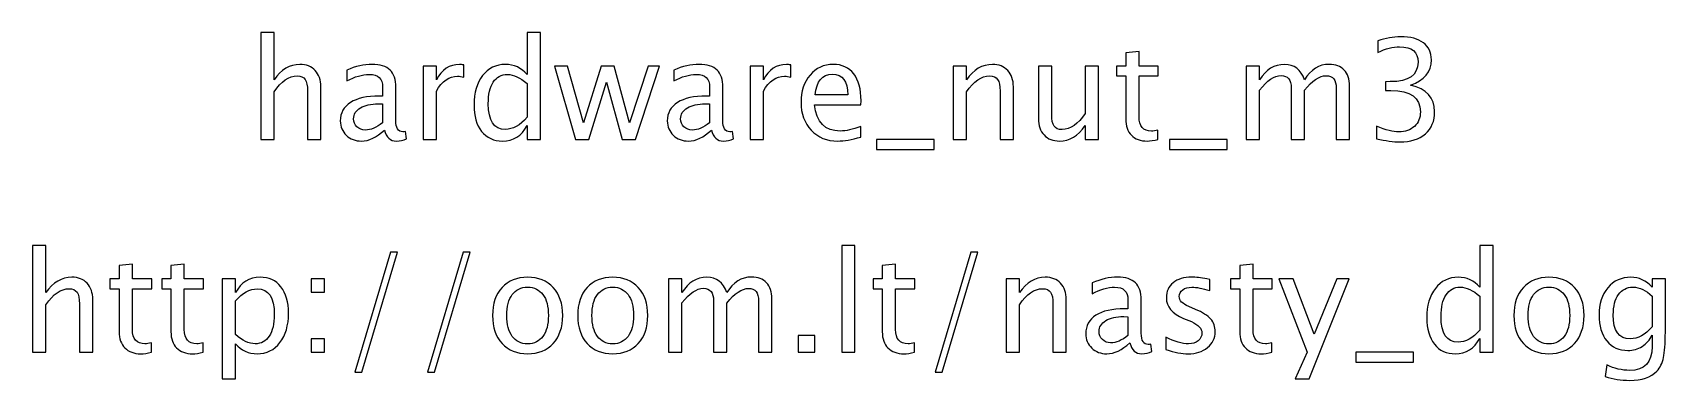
# Model space of a CAD drawing. Header units: centimetres. Extents: x -3.13 to 3.1, y -0.11 to 6.83.
# Drawn here: x -3.13 to 3.1, y 5.5 to 6.83 of the extents above; entities outside this region: 4.
import ezdxf

# ---------------------------------------------------------------- set-up
doc = ezdxf.new("R2010")
doc.units = ezdxf.units.CM
doc.header["$MEASUREMENT"] = 0
doc.layers.add('Layer 1', color=7, linetype='Continuous')

msp = doc.modelspace()

# ---------------------------------------------------------------- linework, layer by layer
at = {"layer": 'Layer 1', "lineweight": 53}
for points in [[(-0.31755, -0.11498), (0.31755, -0.11498), (0.31755, 0.11502), (-0.31755, 0.11502), (-0.31755, -0.11498)], [(-0.275, -0.11498), (0.275, -0.11498), (0.275, 0.11502), (-0.275, 0.11502), (-0.275, -0.11498)]]:
    msp.add_lwpolyline(points, close=True, dxfattribs=at)
at = {"layer": 'Layer 1'}
for points, knots in [([(-2.26297, 6.42044), (-2.26297, 6.42044), (-2.26297, 6.82843), (-2.26297, 6.82843), (-2.26297, 6.82843), (-2.26297, 6.82843), (-2.21217, 6.82843), (-2.21217, 6.82843), (-2.21217, 6.82843), (-2.21217, 6.82843), (-2.21217, 6.64789), (-2.21217, 6.64789), (-2.21217, 6.64789), (-2.18527, 6.68714), (-2.15228, 6.70672), (-2.1133, 6.70672), (-2.1133, 6.70672), (-2.08878, 6.70672), (-2.06929, 6.69905), (-2.05492, 6.68361), (-2.05492, 6.68361), (-2.04054, 6.66827), (-2.03331, 6.64754), (-2.03331, 6.62161), (-2.03331, 6.62161), (-2.03331, 6.62161), (-2.03331, 6.42044), (-2.03331, 6.42044), (-2.03331, 6.42044), (-2.03331, 6.42044), (-2.08411, 6.42044), (-2.08411, 6.42044), (-2.08411, 6.42044), (-2.08411, 6.42044), (-2.08411, 6.60503), (-2.08411, 6.60503), (-2.08411, 6.60503), (-2.08411, 6.62585), (-2.0872, 6.64066), (-2.09328, 6.64948), (-2.09328, 6.64948), (-2.09946, 6.65839), (-2.1096, 6.6628), (-2.1238, 6.6628), (-2.1238, 6.6628), (-2.15502, 6.6628), (-2.18448, 6.64243), (-2.21217, 6.60168), (-2.21217, 6.60168), (-2.21217, 6.60168), (-2.21217, 6.42044), (-2.21217, 6.42044), (-2.21217, 6.42044), (-2.21217, 6.42044), (-2.26297, 6.42044), (-2.26297, 6.42044)], [0, 0, 0, 0, 0.0666667, 0.0666667, 0.0666667, 0.0666667, 0.1333333, 0.1333333, 0.1333333, 0.1333333, 0.2, 0.2, 0.2, 0.2, 0.2666667, 0.2666667, 0.2666667, 0.2666667, 0.3333333, 0.3333333, 0.3333333, 0.3333333, 0.4, 0.4, 0.4, 0.4, 0.4666667, 0.4666667, 0.4666667, 0.4666667, 0.5333333, 0.5333333, 0.5333333, 0.5333333, 0.6, 0.6, 0.6, 0.6, 0.6666667, 0.6666667, 0.6666667, 0.6666667, 0.7333333, 0.7333333, 0.7333333, 0.7333333, 0.8, 0.8, 0.8, 0.8, 0.8666667, 0.8666667, 0.8666667, 0.8666667, 1, 1, 1, 1]), ([(-1.24537, 6.42044), (-1.24537, 6.42044), (-1.24537, 6.47309), (-1.24537, 6.47309), (-1.24537, 6.47309), (-1.2661, 6.43376), (-1.29732, 6.41409), (-1.33904, 6.41409), (-1.33904, 6.41409), (-1.3729, 6.41409), (-1.39954, 6.42635), (-1.41894, 6.45096), (-1.41894, 6.45096), (-1.43834, 6.47556), (-1.44804, 6.50916), (-1.44804, 6.55176), (-1.44804, 6.55176), (-1.44804, 6.59833), (-1.43702, 6.63581), (-1.41506, 6.66421), (-1.41506, 6.66421), (-1.39301, 6.69252), (-1.36408, 6.70672), (-1.32819, 6.70672), (-1.32819, 6.70672), (-1.29494, 6.70672), (-1.26725, 6.69402), (-1.24537, 6.66853), (-1.24537, 6.66853), (-1.24537, 6.66853), (-1.24537, 6.82843), (-1.24537, 6.82843), (-1.24537, 6.82843), (-1.24537, 6.82843), (-1.19457, 6.82843), (-1.19457, 6.82843), (-1.19457, 6.82843), (-1.19457, 6.82843), (-1.19457, 6.42044), (-1.19457, 6.42044), (-1.19457, 6.42044), (-1.19457, 6.42044), (-1.24537, 6.42044), (-1.24537, 6.42044)], [0, 0, 0, 0, 0.0833333, 0.0833333, 0.0833333, 0.0833333, 0.1666667, 0.1666667, 0.1666667, 0.1666667, 0.25, 0.25, 0.25, 0.25, 0.3333333, 0.3333333, 0.3333333, 0.3333333, 0.4166667, 0.4166667, 0.4166667, 0.4166667, 0.5, 0.5, 0.5, 0.5, 0.5833333, 0.5833333, 0.5833333, 0.5833333, 0.6666667, 0.6666667, 0.6666667, 0.6666667, 0.75, 0.75, 0.75, 0.75, 0.8333333, 0.8333333, 0.8333333, 0.8333333, 1, 1, 1, 1]), ([(1.9997, 6.42309), (1.9997, 6.42309), (1.9997, 6.47071), (1.9997, 6.47071), (1.9997, 6.47071), (2.03603, 6.45625), (2.06452, 6.44902), (2.08542, 6.44902), (2.08542, 6.44902), (2.11003, 6.44902), (2.12987, 6.45607), (2.14513, 6.47027), (2.14513, 6.47027), (2.16039, 6.48447), (2.16797, 6.50299), (2.16797, 6.52574), (2.16797, 6.52574), (2.16797, 6.57972), (2.1304, 6.60671), (2.05526, 6.60671), (2.05526, 6.60671), (2.05526, 6.60671), (2.03515, 6.60671), (2.03515, 6.60671), (2.03515, 6.60671), (2.03515, 6.60671), (2.03515, 6.64084), (2.03515, 6.64084), (2.03515, 6.64084), (2.03515, 6.64084), (2.05297, 6.6411), (2.05297, 6.6411), (2.05297, 6.6411), (2.12361, 6.6411), (2.15898, 6.66597), (2.15898, 6.71581), (2.15898, 6.71581), (2.15898, 6.75488), (2.13552, 6.77445), (2.08868, 6.77445), (2.08868, 6.77445), (2.06355, 6.77445), (2.03568, 6.76722), (2.00499, 6.75276), (2.00499, 6.75276), (2.00499, 6.75276), (2.00499, 6.79721), (2.00499, 6.79721), (2.00499, 6.79721), (2.03506, 6.80744), (2.06408, 6.81255), (2.09195, 6.81255), (2.09195, 6.81255), (2.12987, 6.81255), (2.15906, 6.80497), (2.17935, 6.7898), (2.17935, 6.7898), (2.19963, 6.77472), (2.20978, 6.75276), (2.20978, 6.72401), (2.20978, 6.72401), (2.20978, 6.67912), (2.18323, 6.6471), (2.13005, 6.62805), (2.13005, 6.62805), (2.1917, 6.61368), (2.22248, 6.5799), (2.22248, 6.52654), (2.22248, 6.52654), (2.22248, 6.49056), (2.21057, 6.46224), (2.18685, 6.44169), (2.18685, 6.44169), (2.16312, 6.42115), (2.13049, 6.41091), (2.08904, 6.41091), (2.08904, 6.41091), (2.0654, 6.41091), (2.03568, 6.41497), (1.9997, 6.42309)], [0, 0, 0, 0, 0.047619, 0.047619, 0.047619, 0.047619, 0.0952381, 0.0952381, 0.0952381, 0.0952381, 0.1428571, 0.1428571, 0.1428571, 0.1428571, 0.1904762, 0.1904762, 0.1904762, 0.1904762, 0.2380952, 0.2380952, 0.2380952, 0.2380952, 0.2857143, 0.2857143, 0.2857143, 0.2857143, 0.3333333, 0.3333333, 0.3333333, 0.3333333, 0.3809524, 0.3809524, 0.3809524, 0.3809524, 0.4285714, 0.4285714, 0.4285714, 0.4285714, 0.4761905, 0.4761905, 0.4761905, 0.4761905, 0.5238095, 0.5238095, 0.5238095, 0.5238095, 0.5714286, 0.5714286, 0.5714286, 0.5714286, 0.6190476, 0.6190476, 0.6190476, 0.6190476, 0.6666667, 0.6666667, 0.6666667, 0.6666667, 0.7142857, 0.7142857, 0.7142857, 0.7142857, 0.7619048, 0.7619048, 0.7619048, 0.7619048, 0.8095238, 0.8095238, 0.8095238, 0.8095238, 0.8571429, 0.8571429, 0.8571429, 0.8571429, 0.9047619, 0.9047619, 0.9047619, 0.9047619, 1, 1, 1, 1]), ([(1.16536, 6.42053), (1.14966, 6.41621), (1.13599, 6.41409), (1.12444, 6.41409), (1.12444, 6.41409), (1.09851, 6.41409), (1.07832, 6.4215), (1.06385, 6.43632), (1.06385, 6.43632), (1.0493, 6.45113), (1.04207, 6.47168), (1.04207, 6.49805), (1.04207, 6.49805), (1.04207, 6.49805), (1.04207, 6.6628), (1.04207, 6.6628), (1.04207, 6.6628), (1.04207, 6.6628), (1.00697, 6.6628), (1.00697, 6.6628), (1.00697, 6.6628), (1.00697, 6.6628), (1.00697, 6.7009), (1.00697, 6.7009), (1.00697, 6.7009), (1.00697, 6.7009), (1.04207, 6.7009), (1.04207, 6.7009), (1.04207, 6.7009), (1.04207, 6.7009), (1.04207, 6.75161), (1.04207, 6.75161), (1.04207, 6.75161), (1.04207, 6.75161), (1.09287, 6.75646), (1.09287, 6.75646), (1.09287, 6.75646), (1.09287, 6.75646), (1.09287, 6.7009), (1.09287, 6.7009), (1.09287, 6.7009), (1.09287, 6.7009), (1.16642, 6.7009), (1.16642, 6.7009), (1.16642, 6.7009), (1.16642, 6.7009), (1.16642, 6.6628), (1.16642, 6.6628), (1.16642, 6.6628), (1.16642, 6.6628), (1.09287, 6.6628), (1.09287, 6.6628), (1.09287, 6.6628), (1.09287, 6.6628), (1.09287, 6.50722), (1.09287, 6.50722), (1.09287, 6.50722), (1.09287, 6.47053), (1.10883, 6.45219), (1.14067, 6.45219), (1.14067, 6.45219), (1.14746, 6.45219), (1.15566, 6.45334), (1.16536, 6.45554), (1.16536, 6.45554), (1.16536, 6.45554), (1.16536, 6.42053), (1.16536, 6.42053)], [0, 0, 0, 0, 0.0555556, 0.0555556, 0.0555556, 0.0555556, 0.1111111, 0.1111111, 0.1111111, 0.1111111, 0.1666667, 0.1666667, 0.1666667, 0.1666667, 0.2222222, 0.2222222, 0.2222222, 0.2222222, 0.2777778, 0.2777778, 0.2777778, 0.2777778, 0.3333333, 0.3333333, 0.3333333, 0.3333333, 0.3888889, 0.3888889, 0.3888889, 0.3888889, 0.4444444, 0.4444444, 0.4444444, 0.4444444, 0.5, 0.5, 0.5, 0.5, 0.5555556, 0.5555556, 0.5555556, 0.5555556, 0.6111111, 0.6111111, 0.6111111, 0.6111111, 0.6666667, 0.6666667, 0.6666667, 0.6666667, 0.7222222, 0.7222222, 0.7222222, 0.7222222, 0.7777778, 0.7777778, 0.7777778, 0.7777778, 0.8333333, 0.8333333, 0.8333333, 0.8333333, 0.8888889, 0.8888889, 0.8888889, 0.8888889, 1, 1, 1, 1]), ([(-1.78998, 6.45616), (-1.82049, 6.42811), (-1.84986, 6.41409), (-1.87808, 6.41409), (-1.87808, 6.41409), (-1.90128, 6.41409), (-1.92059, 6.42132), (-1.93585, 6.43587), (-1.93585, 6.43587), (-1.9512, 6.45043), (-1.95887, 6.46877), (-1.95887, 6.49091), (-1.95887, 6.49091), (-1.95887, 6.52151), (-1.946, 6.54506), (-1.92024, 6.56146), (-1.92024, 6.56146), (-1.89449, 6.57787), (-1.85754, 6.58607), (-1.80938, 6.58607), (-1.80938, 6.58607), (-1.80938, 6.58607), (-1.79747, 6.58607), (-1.79747, 6.58607), (-1.79747, 6.58607), (-1.79747, 6.58607), (-1.79747, 6.61985), (-1.79747, 6.61985), (-1.79747, 6.61985), (-1.79747, 6.65239), (-1.81441, 6.66862), (-1.84836, 6.66862), (-1.84836, 6.66862), (-1.87465, 6.66862), (-1.9034, 6.66033), (-1.93453, 6.64375), (-1.93453, 6.64375), (-1.93453, 6.64375), (-1.93453, 6.68555), (-1.93453, 6.68555), (-1.93453, 6.68555), (-1.90031, 6.69967), (-1.86803, 6.70672), (-1.83778, 6.70672), (-1.83778, 6.70672), (-1.80665, 6.70672), (-1.78363, 6.69967), (-1.7689, 6.68547), (-1.7689, 6.68547), (-1.75408, 6.67127), (-1.74667, 6.64939), (-1.74667, 6.61985), (-1.74667, 6.61985), (-1.74667, 6.61985), (-1.74667, 6.49311), (-1.74667, 6.49311), (-1.74667, 6.49311), (-1.74667, 6.4641), (-1.73777, 6.44954), (-1.71986, 6.44954), (-1.71986, 6.44954), (-1.71766, 6.44954), (-1.71439, 6.4499), (-1.71007, 6.4506), (-1.71007, 6.4506), (-1.71007, 6.4506), (-1.70646, 6.42238), (-1.70646, 6.42238), (-1.70646, 6.42238), (-1.71801, 6.41682), (-1.73071, 6.41409), (-1.74465, 6.41409), (-1.74465, 6.41409), (-1.76837, 6.41409), (-1.78345, 6.42811), (-1.78998, 6.45616)], [0, 0, 0, 0, 0.05, 0.05, 0.05, 0.05, 0.1, 0.1, 0.1, 0.1, 0.15, 0.15, 0.15, 0.15, 0.2, 0.2, 0.2, 0.2, 0.25, 0.25, 0.25, 0.25, 0.3, 0.3, 0.3, 0.3, 0.35, 0.35, 0.35, 0.35, 0.4, 0.4, 0.4, 0.4, 0.45, 0.45, 0.45, 0.45, 0.5, 0.5, 0.5, 0.5, 0.55, 0.55, 0.55, 0.55, 0.6, 0.6, 0.6, 0.6, 0.65, 0.65, 0.65, 0.65, 0.7, 0.7, 0.7, 0.7, 0.75, 0.75, 0.75, 0.75, 0.8, 0.8, 0.8, 0.8, 0.85, 0.85, 0.85, 0.85, 0.9, 0.9, 0.9, 0.9, 1, 1, 1, 1]), ([(-1.64234, 6.42044), (-1.64234, 6.42044), (-1.64234, 6.7009), (-1.64234, 6.7009), (-1.64234, 6.7009), (-1.64234, 6.7009), (-1.59154, 6.7009), (-1.59154, 6.7009), (-1.59154, 6.7009), (-1.59154, 6.7009), (-1.59154, 6.64789), (-1.59154, 6.64789), (-1.59154, 6.64789), (-1.57134, 6.68714), (-1.54206, 6.70672), (-1.50361, 6.70672), (-1.50361, 6.70672), (-1.49841, 6.70672), (-1.49294, 6.70628), (-1.48729, 6.7054), (-1.48729, 6.7054), (-1.48729, 6.7054), (-1.48729, 6.65786), (-1.48729, 6.65786), (-1.48729, 6.65786), (-1.49611, 6.66077), (-1.50387, 6.66227), (-1.51058, 6.66227), (-1.51058, 6.66227), (-1.54286, 6.66227), (-1.56984, 6.64322), (-1.59154, 6.60503), (-1.59154, 6.60503), (-1.59154, 6.60503), (-1.59154, 6.42044), (-1.59154, 6.42044), (-1.59154, 6.42044), (-1.59154, 6.42044), (-1.64234, 6.42044), (-1.64234, 6.42044)], [0, 0, 0, 0, 0.0909091, 0.0909091, 0.0909091, 0.0909091, 0.1818182, 0.1818182, 0.1818182, 0.1818182, 0.2727273, 0.2727273, 0.2727273, 0.2727273, 0.3636364, 0.3636364, 0.3636364, 0.3636364, 0.4545455, 0.4545455, 0.4545455, 0.4545455, 0.5454545, 0.5454545, 0.5454545, 0.5454545, 0.6363636, 0.6363636, 0.6363636, 0.6363636, 0.7272727, 0.7272727, 0.7272727, 0.7272727, 0.8181818, 0.8181818, 0.8181818, 0.8181818, 1, 1, 1, 1]), ([(-1.05999, 6.42044), (-1.05999, 6.42044), (-1.14042, 6.7009), (-1.14042, 6.7009), (-1.14042, 6.7009), (-1.14042, 6.7009), (-1.09086, 6.7009), (-1.09086, 6.7009), (-1.09086, 6.7009), (-1.09086, 6.7009), (-1.02921, 6.48315), (-1.02921, 6.48315), (-1.02921, 6.48315), (-1.02921, 6.48315), (-0.96271, 6.7009), (-0.96271, 6.7009), (-0.96271, 6.7009), (-0.96271, 6.7009), (-0.91191, 6.7009), (-0.91191, 6.7009), (-0.91191, 6.7009), (-0.91191, 6.7009), (-0.85344, 6.4835), (-0.85344, 6.4835), (-0.85344, 6.4835), (-0.85344, 6.4835), (-0.78271, 6.7009), (-0.78271, 6.7009), (-0.78271, 6.7009), (-0.78271, 6.7009), (-0.73931, 6.7009), (-0.73931, 6.7009), (-0.73931, 6.7009), (-0.73931, 6.7009), (-0.83086, 6.42044), (-0.83086, 6.42044), (-0.83086, 6.42044), (-0.83086, 6.42044), (-0.88166, 6.42044), (-0.88166, 6.42044), (-0.88166, 6.42044), (-0.88166, 6.42044), (-0.94181, 6.63916), (-0.94181, 6.63916), (-0.94181, 6.63916), (-0.94181, 6.63916), (-1.00919, 6.42044), (-1.00919, 6.42044), (-1.00919, 6.42044), (-1.00919, 6.42044), (-1.05999, 6.42044), (-1.05999, 6.42044)], [0, 0, 0, 0, 0.0714286, 0.0714286, 0.0714286, 0.0714286, 0.1428571, 0.1428571, 0.1428571, 0.1428571, 0.2142857, 0.2142857, 0.2142857, 0.2142857, 0.2857143, 0.2857143, 0.2857143, 0.2857143, 0.3571429, 0.3571429, 0.3571429, 0.3571429, 0.4285714, 0.4285714, 0.4285714, 0.4285714, 0.5, 0.5, 0.5, 0.5, 0.5714286, 0.5714286, 0.5714286, 0.5714286, 0.6428571, 0.6428571, 0.6428571, 0.6428571, 0.7142857, 0.7142857, 0.7142857, 0.7142857, 0.7857143, 0.7857143, 0.7857143, 0.7857143, 0.8571429, 0.8571429, 0.8571429, 0.8571429, 1, 1, 1, 1]), ([(-0.54052, 6.45616), (-0.57103, 6.42811), (-0.6004, 6.41409), (-0.62862, 6.41409), (-0.62862, 6.41409), (-0.65182, 6.41409), (-0.67113, 6.42132), (-0.68639, 6.43587), (-0.68639, 6.43587), (-0.70174, 6.45043), (-0.70941, 6.46877), (-0.70941, 6.49091), (-0.70941, 6.49091), (-0.70941, 6.52151), (-0.69654, 6.54506), (-0.67078, 6.56146), (-0.67078, 6.56146), (-0.64503, 6.57787), (-0.60808, 6.58607), (-0.55992, 6.58607), (-0.55992, 6.58607), (-0.55992, 6.58607), (-0.54801, 6.58607), (-0.54801, 6.58607), (-0.54801, 6.58607), (-0.54801, 6.58607), (-0.54801, 6.61985), (-0.54801, 6.61985), (-0.54801, 6.61985), (-0.54801, 6.65239), (-0.56495, 6.66862), (-0.5989, 6.66862), (-0.5989, 6.66862), (-0.62519, 6.66862), (-0.65394, 6.66033), (-0.68507, 6.64375), (-0.68507, 6.64375), (-0.68507, 6.64375), (-0.68507, 6.68555), (-0.68507, 6.68555), (-0.68507, 6.68555), (-0.65085, 6.69967), (-0.61857, 6.70672), (-0.58832, 6.70672), (-0.58832, 6.70672), (-0.55719, 6.70672), (-0.53417, 6.69967), (-0.51944, 6.68547), (-0.51944, 6.68547), (-0.50462, 6.67127), (-0.49721, 6.64939), (-0.49721, 6.61985), (-0.49721, 6.61985), (-0.49721, 6.61985), (-0.49721, 6.49311), (-0.49721, 6.49311), (-0.49721, 6.49311), (-0.49721, 6.4641), (-0.48831, 6.44954), (-0.4704, 6.44954), (-0.4704, 6.44954), (-0.4682, 6.44954), (-0.46493, 6.4499), (-0.46061, 6.4506), (-0.46061, 6.4506), (-0.46061, 6.4506), (-0.457, 6.42238), (-0.457, 6.42238), (-0.457, 6.42238), (-0.46855, 6.41682), (-0.48125, 6.41409), (-0.49519, 6.41409), (-0.49519, 6.41409), (-0.51891, 6.41409), (-0.53399, 6.42811), (-0.54052, 6.45616)], [0, 0, 0, 0, 0.05, 0.05, 0.05, 0.05, 0.1, 0.1, 0.1, 0.1, 0.15, 0.15, 0.15, 0.15, 0.2, 0.2, 0.2, 0.2, 0.25, 0.25, 0.25, 0.25, 0.3, 0.3, 0.3, 0.3, 0.35, 0.35, 0.35, 0.35, 0.4, 0.4, 0.4, 0.4, 0.45, 0.45, 0.45, 0.45, 0.5, 0.5, 0.5, 0.5, 0.55, 0.55, 0.55, 0.55, 0.6, 0.6, 0.6, 0.6, 0.65, 0.65, 0.65, 0.65, 0.7, 0.7, 0.7, 0.7, 0.75, 0.75, 0.75, 0.75, 0.8, 0.8, 0.8, 0.8, 0.85, 0.85, 0.85, 0.85, 0.9, 0.9, 0.9, 0.9, 1, 1, 1, 1]), ([(-0.39288, 6.42044), (-0.39288, 6.42044), (-0.39288, 6.7009), (-0.39288, 6.7009), (-0.39288, 6.7009), (-0.39288, 6.7009), (-0.34208, 6.7009), (-0.34208, 6.7009), (-0.34208, 6.7009), (-0.34208, 6.7009), (-0.34208, 6.64789), (-0.34208, 6.64789), (-0.34208, 6.64789), (-0.32188, 6.68714), (-0.2926, 6.70672), (-0.25415, 6.70672), (-0.25415, 6.70672), (-0.24895, 6.70672), (-0.24348, 6.70628), (-0.23783, 6.7054), (-0.23783, 6.7054), (-0.23783, 6.7054), (-0.23783, 6.65786), (-0.23783, 6.65786), (-0.23783, 6.65786), (-0.24665, 6.66077), (-0.25441, 6.66227), (-0.26112, 6.66227), (-0.26112, 6.66227), (-0.2934, 6.66227), (-0.32038, 6.64322), (-0.34208, 6.60503), (-0.34208, 6.60503), (-0.34208, 6.60503), (-0.34208, 6.42044), (-0.34208, 6.42044), (-0.34208, 6.42044), (-0.34208, 6.42044), (-0.39288, 6.42044), (-0.39288, 6.42044)], [0, 0, 0, 0, 0.0909091, 0.0909091, 0.0909091, 0.0909091, 0.1818182, 0.1818182, 0.1818182, 0.1818182, 0.2727273, 0.2727273, 0.2727273, 0.2727273, 0.3636364, 0.3636364, 0.3636364, 0.3636364, 0.4545455, 0.4545455, 0.4545455, 0.4545455, 0.5454545, 0.5454545, 0.5454545, 0.5454545, 0.6363636, 0.6363636, 0.6363636, 0.6363636, 0.7272727, 0.7272727, 0.7272727, 0.7272727, 0.8181818, 0.8181818, 0.8181818, 0.8181818, 1, 1, 1, 1]), ([(0.02949, 6.42944), (-0.00464, 6.41921), (-0.03384, 6.41409), (-0.05818, 6.41409), (-0.05818, 6.41409), (-0.09972, 6.41409), (-0.1335, 6.42785), (-0.15951, 6.45528), (-0.15951, 6.45528), (-0.18553, 6.48271), (-0.19858, 6.51825), (-0.19858, 6.56199), (-0.19858, 6.56199), (-0.19858, 6.60441), (-0.18712, 6.63925), (-0.1641, 6.6665), (-0.1641, 6.6665), (-0.14108, 6.69367), (-0.11162, 6.70725), (-0.07573, 6.70725), (-0.07573, 6.70725), (-0.04177, 6.70725), (-0.01549, 6.69517), (0.00303, 6.671), (0.00303, 6.671), (0.02155, 6.64684), (0.03081, 6.61262), (0.03081, 6.56825), (0.03081, 6.56825), (0.03081, 6.56825), (0.03055, 6.55273), (0.03055, 6.55273), (0.03055, 6.55273), (0.03055, 6.55273), (-0.14673, 6.55273), (-0.14673, 6.55273), (-0.14673, 6.55273), (-0.13932, 6.4857), (-0.1066, 6.45219), (-0.04865, 6.45219), (-0.04865, 6.45219), (-0.0274, 6.45219), (-0.00138, 6.45819), (0.02949, 6.47018), (0.02949, 6.47018), (0.02949, 6.47018), (0.02949, 6.42944), (0.02949, 6.42944)], [0, 0, 0, 0, 0.0769231, 0.0769231, 0.0769231, 0.0769231, 0.1538462, 0.1538462, 0.1538462, 0.1538462, 0.2307692, 0.2307692, 0.2307692, 0.2307692, 0.3076923, 0.3076923, 0.3076923, 0.3076923, 0.3846154, 0.3846154, 0.3846154, 0.3846154, 0.4615385, 0.4615385, 0.4615385, 0.4615385, 0.5384615, 0.5384615, 0.5384615, 0.5384615, 0.6153846, 0.6153846, 0.6153846, 0.6153846, 0.6923077, 0.6923077, 0.6923077, 0.6923077, 0.7692308, 0.7692308, 0.7692308, 0.7692308, 0.8461538, 0.8461538, 0.8461538, 0.8461538, 1, 1, 1, 1]), ([(0.38307, 6.42044), (0.38307, 6.42044), (0.38307, 6.7009), (0.38307, 6.7009), (0.38307, 6.7009), (0.38307, 6.7009), (0.43387, 6.7009), (0.43387, 6.7009), (0.43387, 6.7009), (0.43387, 6.7009), (0.43387, 6.64789), (0.43387, 6.64789), (0.43387, 6.64789), (0.46077, 6.68714), (0.49376, 6.70672), (0.53274, 6.70672), (0.53274, 6.70672), (0.55726, 6.70672), (0.57675, 6.69905), (0.59112, 6.68361), (0.59112, 6.68361), (0.6055, 6.66827), (0.61273, 6.64754), (0.61273, 6.62161), (0.61273, 6.62161), (0.61273, 6.62161), (0.61273, 6.42044), (0.61273, 6.42044), (0.61273, 6.42044), (0.61273, 6.42044), (0.56193, 6.42044), (0.56193, 6.42044), (0.56193, 6.42044), (0.56193, 6.42044), (0.56193, 6.60503), (0.56193, 6.60503), (0.56193, 6.60503), (0.56193, 6.62585), (0.55884, 6.64066), (0.55276, 6.64948), (0.55276, 6.64948), (0.54658, 6.65839), (0.53644, 6.6628), (0.52224, 6.6628), (0.52224, 6.6628), (0.49102, 6.6628), (0.46156, 6.64243), (0.43387, 6.60168), (0.43387, 6.60168), (0.43387, 6.60168), (0.43387, 6.42044), (0.43387, 6.42044), (0.43387, 6.42044), (0.43387, 6.42044), (0.38307, 6.42044), (0.38307, 6.42044)], [0, 0, 0, 0, 0.0666667, 0.0666667, 0.0666667, 0.0666667, 0.1333333, 0.1333333, 0.1333333, 0.1333333, 0.2, 0.2, 0.2, 0.2, 0.2666667, 0.2666667, 0.2666667, 0.2666667, 0.3333333, 0.3333333, 0.3333333, 0.3333333, 0.4, 0.4, 0.4, 0.4, 0.4666667, 0.4666667, 0.4666667, 0.4666667, 0.5333333, 0.5333333, 0.5333333, 0.5333333, 0.6, 0.6, 0.6, 0.6, 0.6666667, 0.6666667, 0.6666667, 0.6666667, 0.7333333, 0.7333333, 0.7333333, 0.7333333, 0.8, 0.8, 0.8, 0.8, 0.8666667, 0.8666667, 0.8666667, 0.8666667, 1, 1, 1, 1]), ([(0.88719, 6.42044), (0.88719, 6.42044), (0.88719, 6.47318), (0.88719, 6.47318), (0.88719, 6.47318), (0.86012, 6.43376), (0.82722, 6.41409), (0.78859, 6.41409), (0.78859, 6.41409), (0.76407, 6.41409), (0.74458, 6.42176), (0.73012, 6.4372), (0.73012, 6.4372), (0.71557, 6.45263), (0.70834, 6.47336), (0.70834, 6.49955), (0.70834, 6.49955), (0.70834, 6.49955), (0.70834, 6.7009), (0.70834, 6.7009), (0.70834, 6.7009), (0.70834, 6.7009), (0.75914, 6.7009), (0.75914, 6.7009), (0.75914, 6.7009), (0.75914, 6.7009), (0.75914, 6.51613), (0.75914, 6.51613), (0.75914, 6.51613), (0.75914, 6.49505), (0.76222, 6.48015), (0.76831, 6.47133), (0.76831, 6.47133), (0.77448, 6.46242), (0.78471, 6.45801), (0.79909, 6.45801), (0.79909, 6.45801), (0.83013, 6.45801), (0.85959, 6.47838), (0.88719, 6.51922), (0.88719, 6.51922), (0.88719, 6.51922), (0.88719, 6.7009), (0.88719, 6.7009), (0.88719, 6.7009), (0.88719, 6.7009), (0.938, 6.7009), (0.938, 6.7009), (0.938, 6.7009), (0.938, 6.7009), (0.938, 6.42044), (0.938, 6.42044), (0.938, 6.42044), (0.938, 6.42044), (0.88719, 6.42044), (0.88719, 6.42044)], [0, 0, 0, 0, 0.0666667, 0.0666667, 0.0666667, 0.0666667, 0.1333333, 0.1333333, 0.1333333, 0.1333333, 0.2, 0.2, 0.2, 0.2, 0.2666667, 0.2666667, 0.2666667, 0.2666667, 0.3333333, 0.3333333, 0.3333333, 0.3333333, 0.4, 0.4, 0.4, 0.4, 0.4666667, 0.4666667, 0.4666667, 0.4666667, 0.5333333, 0.5333333, 0.5333333, 0.5333333, 0.6, 0.6, 0.6, 0.6, 0.6666667, 0.6666667, 0.6666667, 0.6666667, 0.7333333, 0.7333333, 0.7333333, 0.7333333, 0.8, 0.8, 0.8, 0.8, 0.8666667, 0.8666667, 0.8666667, 0.8666667, 1, 1, 1, 1]), ([(1.50245, 6.42044), (1.50245, 6.42044), (1.50245, 6.7009), (1.50245, 6.7009), (1.50245, 6.7009), (1.50245, 6.7009), (1.55325, 6.7009), (1.55325, 6.7009), (1.55325, 6.7009), (1.55325, 6.7009), (1.55325, 6.64789), (1.55325, 6.64789), (1.55325, 6.64789), (1.57803, 6.68714), (1.60978, 6.70672), (1.64868, 6.70672), (1.64868, 6.70672), (1.68616, 6.70672), (1.71165, 6.68714), (1.72523, 6.64789), (1.72523, 6.64789), (1.74931, 6.68749), (1.78071, 6.70725), (1.81925, 6.70725), (1.81925, 6.70725), (1.84385, 6.70725), (1.86299, 6.70002), (1.87666, 6.68547), (1.87666, 6.68547), (1.89033, 6.67091), (1.89721, 6.65054), (1.89721, 6.62435), (1.89721, 6.62435), (1.89721, 6.62435), (1.89721, 6.42044), (1.89721, 6.42044), (1.89721, 6.42044), (1.89721, 6.42044), (1.84641, 6.42044), (1.84641, 6.42044), (1.84641, 6.42044), (1.84641, 6.42044), (1.84641, 6.61597), (1.84641, 6.61597), (1.84641, 6.61597), (1.84641, 6.64789), (1.83371, 6.66386), (1.80831, 6.66386), (1.80831, 6.66386), (1.78194, 6.66386), (1.75425, 6.64525), (1.72523, 6.60794), (1.72523, 6.60794), (1.72523, 6.60794), (1.72523, 6.42044), (1.72523, 6.42044), (1.72523, 6.42044), (1.72523, 6.42044), (1.67443, 6.42044), (1.67443, 6.42044), (1.67443, 6.42044), (1.67443, 6.42044), (1.67443, 6.61614), (1.67443, 6.61614), (1.67443, 6.61614), (1.67443, 6.64834), (1.66155, 6.66439), (1.63571, 6.66439), (1.63571, 6.66439), (1.61005, 6.66439), (1.58253, 6.64569), (1.55325, 6.60821), (1.55325, 6.60821), (1.55325, 6.60821), (1.55325, 6.42044), (1.55325, 6.42044), (1.55325, 6.42044), (1.55325, 6.42044), (1.50245, 6.42044), (1.50245, 6.42044)], [0, 0, 0, 0, 0.047619, 0.047619, 0.047619, 0.047619, 0.0952381, 0.0952381, 0.0952381, 0.0952381, 0.1428571, 0.1428571, 0.1428571, 0.1428571, 0.1904762, 0.1904762, 0.1904762, 0.1904762, 0.2380952, 0.2380952, 0.2380952, 0.2380952, 0.2857143, 0.2857143, 0.2857143, 0.2857143, 0.3333333, 0.3333333, 0.3333333, 0.3333333, 0.3809524, 0.3809524, 0.3809524, 0.3809524, 0.4285714, 0.4285714, 0.4285714, 0.4285714, 0.4761905, 0.4761905, 0.4761905, 0.4761905, 0.5238095, 0.5238095, 0.5238095, 0.5238095, 0.5714286, 0.5714286, 0.5714286, 0.5714286, 0.6190476, 0.6190476, 0.6190476, 0.6190476, 0.6666667, 0.6666667, 0.6666667, 0.6666667, 0.7142857, 0.7142857, 0.7142857, 0.7142857, 0.7619048, 0.7619048, 0.7619048, 0.7619048, 0.8095238, 0.8095238, 0.8095238, 0.8095238, 0.8571429, 0.8571429, 0.8571429, 0.8571429, 0.9047619, 0.9047619, 0.9047619, 0.9047619, 1, 1, 1, 1]), ([(-1.24537, 6.63378), (-1.27174, 6.65698), (-1.2967, 6.66862), (-1.32034, 6.66862), (-1.32034, 6.66862), (-1.34362, 6.66862), (-1.36161, 6.65892), (-1.3744, 6.63943), (-1.3744, 6.63943), (-1.38719, 6.62003), (-1.39354, 6.59251), (-1.39354, 6.55688), (-1.39354, 6.55688), (-1.39354, 6.49135), (-1.37184, 6.45854), (-1.32836, 6.45854), (-1.32836, 6.45854), (-1.30014, 6.45854), (-1.27245, 6.47397), (-1.24537, 6.50475), (-1.24537, 6.50475), (-1.24537, 6.50475), (-1.24537, 6.63378), (-1.24537, 6.63378)], [0, 0, 0, 0, 0.1428571, 0.1428571, 0.1428571, 0.1428571, 0.2857143, 0.2857143, 0.2857143, 0.2857143, 0.4285714, 0.4285714, 0.4285714, 0.4285714, 0.5714286, 0.5714286, 0.5714286, 0.5714286, 0.7142857, 0.7142857, 0.7142857, 0.7142857, 1, 1, 1, 1]), ([(-0.14408, 6.59083), (-0.14408, 6.59083), (-0.02025, 6.59083), (-0.02025, 6.59083), (-0.02025, 6.59083), (-0.02025, 6.64304), (-0.03975, 6.66915), (-0.07864, 6.66915), (-0.07864, 6.66915), (-0.1178, 6.66915), (-0.13958, 6.64304), (-0.14408, 6.59083)], [0, 0, 0, 0, 0.25, 0.25, 0.25, 0.25, 0.5, 0.5, 0.5, 0.5, 1, 1, 1, 1]), ([(-1.79747, 6.48385), (-1.79747, 6.48385), (-1.79747, 6.55591), (-1.79747, 6.55591), (-1.79747, 6.55591), (-1.79747, 6.55591), (-1.81379, 6.55644), (-1.81379, 6.55644), (-1.81379, 6.55644), (-1.84201, 6.55644), (-1.86477, 6.55123), (-1.88214, 6.54083), (-1.88214, 6.54083), (-1.89943, 6.53033), (-1.90807, 6.51648), (-1.90807, 6.4992), (-1.90807, 6.4992), (-1.90807, 6.48712), (-1.90375, 6.47688), (-1.89519, 6.46851), (-1.89519, 6.46851), (-1.88655, 6.46013), (-1.87606, 6.45589), (-1.86362, 6.45589), (-1.86362, 6.45589), (-1.84245, 6.45589), (-1.82041, 6.46524), (-1.79747, 6.48385)], [0, 0, 0, 0, 0.125, 0.125, 0.125, 0.125, 0.25, 0.25, 0.25, 0.25, 0.375, 0.375, 0.375, 0.375, 0.5, 0.5, 0.5, 0.5, 0.625, 0.625, 0.625, 0.625, 0.75, 0.75, 0.75, 0.75, 1, 1, 1, 1]), ([(-0.54801, 6.48385), (-0.54801, 6.48385), (-0.54801, 6.55591), (-0.54801, 6.55591), (-0.54801, 6.55591), (-0.54801, 6.55591), (-0.56433, 6.55644), (-0.56433, 6.55644), (-0.56433, 6.55644), (-0.59255, 6.55644), (-0.61531, 6.55123), (-0.63268, 6.54083), (-0.63268, 6.54083), (-0.64997, 6.53033), (-0.65861, 6.51648), (-0.65861, 6.4992), (-0.65861, 6.4992), (-0.65861, 6.48712), (-0.65429, 6.47688), (-0.64573, 6.46851), (-0.64573, 6.46851), (-0.63709, 6.46013), (-0.6266, 6.45589), (-0.61416, 6.45589), (-0.61416, 6.45589), (-0.59299, 6.45589), (-0.57095, 6.46524), (-0.54801, 6.48385)], [0, 0, 0, 0, 0.125, 0.125, 0.125, 0.125, 0.25, 0.25, 0.25, 0.25, 0.375, 0.375, 0.375, 0.375, 0.5, 0.5, 0.5, 0.5, 0.625, 0.625, 0.625, 0.625, 0.75, 0.75, 0.75, 0.75, 1, 1, 1, 1]), ([(0.08991, 6.38234), (0.08991, 6.38234), (0.08991, 6.42044), (0.08991, 6.42044), (0.08991, 6.42044), (0.08991, 6.42044), (0.31004, 6.42044), (0.31004, 6.42044), (0.31004, 6.42044), (0.31004, 6.42044), (0.31004, 6.38234), (0.31004, 6.38234), (0.31004, 6.38234), (0.31004, 6.38234), (0.08991, 6.38234), (0.08991, 6.38234)], [0, 0, 0, 0, 0.2, 0.2, 0.2, 0.2, 0.4, 0.4, 0.4, 0.4, 0.6, 0.6, 0.6, 0.6, 1, 1, 1, 1]), ([(1.20929, 6.38234), (1.20929, 6.38234), (1.20929, 6.42044), (1.20929, 6.42044), (1.20929, 6.42044), (1.20929, 6.42044), (1.42942, 6.42044), (1.42942, 6.42044), (1.42942, 6.42044), (1.42942, 6.42044), (1.42942, 6.38234), (1.42942, 6.38234), (1.42942, 6.38234), (1.42942, 6.38234), (1.20929, 6.38234), (1.20929, 6.38234)], [0, 0, 0, 0, 0.2, 0.2, 0.2, 0.2, 0.4, 0.4, 0.4, 0.4, 0.6, 0.6, 0.6, 0.6, 1, 1, 1, 1]), ([(-3.13442, 5.60729), (-3.13442, 5.60729), (-3.13442, 6.01528), (-3.13442, 6.01528), (-3.13442, 6.01528), (-3.13442, 6.01528), (-3.08362, 6.01528), (-3.08362, 6.01528), (-3.08362, 6.01528), (-3.08362, 6.01528), (-3.08362, 5.83474), (-3.08362, 5.83474), (-3.08362, 5.83474), (-3.05672, 5.87399), (-3.02373, 5.89357), (-2.98475, 5.89357), (-2.98475, 5.89357), (-2.96023, 5.89357), (-2.94074, 5.8859), (-2.92637, 5.87046), (-2.92637, 5.87046), (-2.91199, 5.85512), (-2.90476, 5.83439), (-2.90476, 5.80846), (-2.90476, 5.80846), (-2.90476, 5.80846), (-2.90476, 5.60729), (-2.90476, 5.60729), (-2.90476, 5.60729), (-2.90476, 5.60729), (-2.95556, 5.60729), (-2.95556, 5.60729), (-2.95556, 5.60729), (-2.95556, 5.60729), (-2.95556, 5.79188), (-2.95556, 5.79188), (-2.95556, 5.79188), (-2.95556, 5.8127), (-2.95865, 5.82751), (-2.96473, 5.83633), (-2.96473, 5.83633), (-2.97091, 5.84524), (-2.98105, 5.84965), (-2.99525, 5.84965), (-2.99525, 5.84965), (-3.02647, 5.84965), (-3.05593, 5.82928), (-3.08362, 5.78853), (-3.08362, 5.78853), (-3.08362, 5.78853), (-3.08362, 5.60729), (-3.08362, 5.60729), (-3.08362, 5.60729), (-3.08362, 5.60729), (-3.13442, 5.60729), (-3.13442, 5.60729)], [0, 0, 0, 0, 0.0666667, 0.0666667, 0.0666667, 0.0666667, 0.1333333, 0.1333333, 0.1333333, 0.1333333, 0.2, 0.2, 0.2, 0.2, 0.2666667, 0.2666667, 0.2666667, 0.2666667, 0.3333333, 0.3333333, 0.3333333, 0.3333333, 0.4, 0.4, 0.4, 0.4, 0.4666667, 0.4666667, 0.4666667, 0.4666667, 0.5333333, 0.5333333, 0.5333333, 0.5333333, 0.6, 0.6, 0.6, 0.6, 0.6666667, 0.6666667, 0.6666667, 0.6666667, 0.7333333, 0.7333333, 0.7333333, 0.7333333, 0.8, 0.8, 0.8, 0.8, 0.8666667, 0.8666667, 0.8666667, 0.8666667, 1, 1, 1, 1]), ([(-1.9034, 5.53056), (-1.9034, 5.53056), (-1.76731, 5.98988), (-1.76731, 5.98988), (-1.76731, 5.98988), (-1.76731, 5.98988), (-1.74042, 5.98988), (-1.74042, 5.98988), (-1.74042, 5.98988), (-1.74042, 5.98988), (-1.8765, 5.53056), (-1.8765, 5.53056), (-1.8765, 5.53056), (-1.8765, 5.53056), (-1.9034, 5.53056), (-1.9034, 5.53056)], [0, 0, 0, 0, 0.2, 0.2, 0.2, 0.2, 0.4, 0.4, 0.4, 0.4, 0.6, 0.6, 0.6, 0.6, 1, 1, 1, 1]), ([(-1.62594, 5.53056), (-1.62594, 5.53056), (-1.48985, 5.98988), (-1.48985, 5.98988), (-1.48985, 5.98988), (-1.48985, 5.98988), (-1.46296, 5.98988), (-1.46296, 5.98988), (-1.46296, 5.98988), (-1.46296, 5.98988), (-1.59904, 5.53056), (-1.59904, 5.53056), (-1.59904, 5.53056), (-1.59904, 5.53056), (-1.62594, 5.53056), (-1.62594, 5.53056)], [0, 0, 0, 0, 0.2, 0.2, 0.2, 0.2, 0.4, 0.4, 0.4, 0.4, 0.6, 0.6, 0.6, 0.6, 1, 1, 1, 1]), ([(-0.04319, 5.60729), (-0.04319, 5.60729), (-0.04319, 6.01528), (-0.04319, 6.01528), (-0.04319, 6.01528), (-0.04319, 6.01528), (0.00761, 6.01528), (0.00761, 6.01528), (0.00761, 6.01528), (0.00761, 6.01528), (0.00761, 5.60729), (0.00761, 5.60729), (0.00761, 5.60729), (0.00761, 5.60729), (-0.04319, 5.60729), (-0.04319, 5.60729)], [0, 0, 0, 0, 0.2, 0.2, 0.2, 0.2, 0.4, 0.4, 0.4, 0.4, 0.6, 0.6, 0.6, 0.6, 1, 1, 1, 1]), ([(0.314, 5.53056), (0.314, 5.53056), (0.45009, 5.98988), (0.45009, 5.98988), (0.45009, 5.98988), (0.45009, 5.98988), (0.47698, 5.98988), (0.47698, 5.98988), (0.47698, 5.98988), (0.47698, 5.98988), (0.3409, 5.53056), (0.3409, 5.53056), (0.3409, 5.53056), (0.3409, 5.53056), (0.314, 5.53056), (0.314, 5.53056)], [0, 0, 0, 0, 0.2, 0.2, 0.2, 0.2, 0.4, 0.4, 0.4, 0.4, 0.6, 0.6, 0.6, 0.6, 1, 1, 1, 1]), ([(2.39497, 5.60729), (2.39497, 5.60729), (2.39497, 5.65994), (2.39497, 5.65994), (2.39497, 5.65994), (2.37424, 5.62061), (2.34302, 5.60094), (2.3013, 5.60094), (2.3013, 5.60094), (2.26744, 5.60094), (2.2408, 5.6132), (2.2214, 5.63781), (2.2214, 5.63781), (2.202, 5.66241), (2.1923, 5.69601), (2.1923, 5.73861), (2.1923, 5.73861), (2.1923, 5.78518), (2.20332, 5.82266), (2.22528, 5.85106), (2.22528, 5.85106), (2.24733, 5.87937), (2.27626, 5.89357), (2.31215, 5.89357), (2.31215, 5.89357), (2.3454, 5.89357), (2.37309, 5.88087), (2.39497, 5.85538), (2.39497, 5.85538), (2.39497, 5.85538), (2.39497, 6.01528), (2.39497, 6.01528), (2.39497, 6.01528), (2.39497, 6.01528), (2.44577, 6.01528), (2.44577, 6.01528), (2.44577, 6.01528), (2.44577, 6.01528), (2.44577, 5.60729), (2.44577, 5.60729), (2.44577, 5.60729), (2.44577, 5.60729), (2.39497, 5.60729), (2.39497, 5.60729)], [0, 0, 0, 0, 0.0833333, 0.0833333, 0.0833333, 0.0833333, 0.1666667, 0.1666667, 0.1666667, 0.1666667, 0.25, 0.25, 0.25, 0.25, 0.3333333, 0.3333333, 0.3333333, 0.3333333, 0.4166667, 0.4166667, 0.4166667, 0.4166667, 0.5, 0.5, 0.5, 0.5, 0.5833333, 0.5833333, 0.5833333, 0.5833333, 0.6666667, 0.6666667, 0.6666667, 0.6666667, 0.75, 0.75, 0.75, 0.75, 0.8333333, 0.8333333, 0.8333333, 0.8333333, 1, 1, 1, 1]), ([(-2.68057, 5.60738), (-2.69627, 5.60306), (-2.70994, 5.60094), (-2.72149, 5.60094), (-2.72149, 5.60094), (-2.74742, 5.60094), (-2.76761, 5.60835), (-2.78208, 5.62317), (-2.78208, 5.62317), (-2.79663, 5.63798), (-2.80386, 5.65853), (-2.80386, 5.6849), (-2.80386, 5.6849), (-2.80386, 5.6849), (-2.80386, 5.84965), (-2.80386, 5.84965), (-2.80386, 5.84965), (-2.80386, 5.84965), (-2.83896, 5.84965), (-2.83896, 5.84965), (-2.83896, 5.84965), (-2.83896, 5.84965), (-2.83896, 5.88775), (-2.83896, 5.88775), (-2.83896, 5.88775), (-2.83896, 5.88775), (-2.80386, 5.88775), (-2.80386, 5.88775), (-2.80386, 5.88775), (-2.80386, 5.88775), (-2.80386, 5.93846), (-2.80386, 5.93846), (-2.80386, 5.93846), (-2.80386, 5.93846), (-2.75306, 5.94331), (-2.75306, 5.94331), (-2.75306, 5.94331), (-2.75306, 5.94331), (-2.75306, 5.88775), (-2.75306, 5.88775), (-2.75306, 5.88775), (-2.75306, 5.88775), (-2.67951, 5.88775), (-2.67951, 5.88775), (-2.67951, 5.88775), (-2.67951, 5.88775), (-2.67951, 5.84965), (-2.67951, 5.84965), (-2.67951, 5.84965), (-2.67951, 5.84965), (-2.75306, 5.84965), (-2.75306, 5.84965), (-2.75306, 5.84965), (-2.75306, 5.84965), (-2.75306, 5.69407), (-2.75306, 5.69407), (-2.75306, 5.69407), (-2.75306, 5.65738), (-2.7371, 5.63904), (-2.70526, 5.63904), (-2.70526, 5.63904), (-2.69847, 5.63904), (-2.69027, 5.64019), (-2.68057, 5.64239), (-2.68057, 5.64239), (-2.68057, 5.64239), (-2.68057, 5.60738), (-2.68057, 5.60738)], [0, 0, 0, 0, 0.0555556, 0.0555556, 0.0555556, 0.0555556, 0.1111111, 0.1111111, 0.1111111, 0.1111111, 0.1666667, 0.1666667, 0.1666667, 0.1666667, 0.2222222, 0.2222222, 0.2222222, 0.2222222, 0.2777778, 0.2777778, 0.2777778, 0.2777778, 0.3333333, 0.3333333, 0.3333333, 0.3333333, 0.3888889, 0.3888889, 0.3888889, 0.3888889, 0.4444444, 0.4444444, 0.4444444, 0.4444444, 0.5, 0.5, 0.5, 0.5, 0.5555556, 0.5555556, 0.5555556, 0.5555556, 0.6111111, 0.6111111, 0.6111111, 0.6111111, 0.6666667, 0.6666667, 0.6666667, 0.6666667, 0.7222222, 0.7222222, 0.7222222, 0.7222222, 0.7777778, 0.7777778, 0.7777778, 0.7777778, 0.8333333, 0.8333333, 0.8333333, 0.8333333, 0.8888889, 0.8888889, 0.8888889, 0.8888889, 1, 1, 1, 1]), ([(-2.48266, 5.60738), (-2.49836, 5.60306), (-2.51203, 5.60094), (-2.52358, 5.60094), (-2.52358, 5.60094), (-2.54951, 5.60094), (-2.5697, 5.60835), (-2.58417, 5.62317), (-2.58417, 5.62317), (-2.59872, 5.63798), (-2.60595, 5.65853), (-2.60595, 5.6849), (-2.60595, 5.6849), (-2.60595, 5.6849), (-2.60595, 5.84965), (-2.60595, 5.84965), (-2.60595, 5.84965), (-2.60595, 5.84965), (-2.64105, 5.84965), (-2.64105, 5.84965), (-2.64105, 5.84965), (-2.64105, 5.84965), (-2.64105, 5.88775), (-2.64105, 5.88775), (-2.64105, 5.88775), (-2.64105, 5.88775), (-2.60595, 5.88775), (-2.60595, 5.88775), (-2.60595, 5.88775), (-2.60595, 5.88775), (-2.60595, 5.93846), (-2.60595, 5.93846), (-2.60595, 5.93846), (-2.60595, 5.93846), (-2.55515, 5.94331), (-2.55515, 5.94331), (-2.55515, 5.94331), (-2.55515, 5.94331), (-2.55515, 5.88775), (-2.55515, 5.88775), (-2.55515, 5.88775), (-2.55515, 5.88775), (-2.4816, 5.88775), (-2.4816, 5.88775), (-2.4816, 5.88775), (-2.4816, 5.88775), (-2.4816, 5.84965), (-2.4816, 5.84965), (-2.4816, 5.84965), (-2.4816, 5.84965), (-2.55515, 5.84965), (-2.55515, 5.84965), (-2.55515, 5.84965), (-2.55515, 5.84965), (-2.55515, 5.69407), (-2.55515, 5.69407), (-2.55515, 5.69407), (-2.55515, 5.65738), (-2.53919, 5.63904), (-2.50735, 5.63904), (-2.50735, 5.63904), (-2.50056, 5.63904), (-2.49236, 5.64019), (-2.48266, 5.64239), (-2.48266, 5.64239), (-2.48266, 5.64239), (-2.48266, 5.60738), (-2.48266, 5.60738)], [0, 0, 0, 0, 0.0555556, 0.0555556, 0.0555556, 0.0555556, 0.1111111, 0.1111111, 0.1111111, 0.1111111, 0.1666667, 0.1666667, 0.1666667, 0.1666667, 0.2222222, 0.2222222, 0.2222222, 0.2222222, 0.2777778, 0.2777778, 0.2777778, 0.2777778, 0.3333333, 0.3333333, 0.3333333, 0.3333333, 0.3888889, 0.3888889, 0.3888889, 0.3888889, 0.4444444, 0.4444444, 0.4444444, 0.4444444, 0.5, 0.5, 0.5, 0.5, 0.5555556, 0.5555556, 0.5555556, 0.5555556, 0.6111111, 0.6111111, 0.6111111, 0.6111111, 0.6666667, 0.6666667, 0.6666667, 0.6666667, 0.7222222, 0.7222222, 0.7222222, 0.7222222, 0.7777778, 0.7777778, 0.7777778, 0.7777778, 0.8333333, 0.8333333, 0.8333333, 0.8333333, 0.8888889, 0.8888889, 0.8888889, 0.8888889, 1, 1, 1, 1]), ([(0.23515, 5.60738), (0.21945, 5.60306), (0.20578, 5.60094), (0.19423, 5.60094), (0.19423, 5.60094), (0.1683, 5.60094), (0.14811, 5.60835), (0.13364, 5.62317), (0.13364, 5.62317), (0.11909, 5.63798), (0.11186, 5.65853), (0.11186, 5.6849), (0.11186, 5.6849), (0.11186, 5.6849), (0.11186, 5.84965), (0.11186, 5.84965), (0.11186, 5.84965), (0.11186, 5.84965), (0.07676, 5.84965), (0.07676, 5.84965), (0.07676, 5.84965), (0.07676, 5.84965), (0.07676, 5.88775), (0.07676, 5.88775), (0.07676, 5.88775), (0.07676, 5.88775), (0.11186, 5.88775), (0.11186, 5.88775), (0.11186, 5.88775), (0.11186, 5.88775), (0.11186, 5.93846), (0.11186, 5.93846), (0.11186, 5.93846), (0.11186, 5.93846), (0.16266, 5.94331), (0.16266, 5.94331), (0.16266, 5.94331), (0.16266, 5.94331), (0.16266, 5.88775), (0.16266, 5.88775), (0.16266, 5.88775), (0.16266, 5.88775), (0.23621, 5.88775), (0.23621, 5.88775), (0.23621, 5.88775), (0.23621, 5.88775), (0.23621, 5.84965), (0.23621, 5.84965), (0.23621, 5.84965), (0.23621, 5.84965), (0.16266, 5.84965), (0.16266, 5.84965), (0.16266, 5.84965), (0.16266, 5.84965), (0.16266, 5.69407), (0.16266, 5.69407), (0.16266, 5.69407), (0.16266, 5.65738), (0.17862, 5.63904), (0.21046, 5.63904), (0.21046, 5.63904), (0.21725, 5.63904), (0.22545, 5.64019), (0.23515, 5.64239), (0.23515, 5.64239), (0.23515, 5.64239), (0.23515, 5.60738), (0.23515, 5.60738)], [0, 0, 0, 0, 0.0555556, 0.0555556, 0.0555556, 0.0555556, 0.1111111, 0.1111111, 0.1111111, 0.1111111, 0.1666667, 0.1666667, 0.1666667, 0.1666667, 0.2222222, 0.2222222, 0.2222222, 0.2222222, 0.2777778, 0.2777778, 0.2777778, 0.2777778, 0.3333333, 0.3333333, 0.3333333, 0.3333333, 0.3888889, 0.3888889, 0.3888889, 0.3888889, 0.4444444, 0.4444444, 0.4444444, 0.4444444, 0.5, 0.5, 0.5, 0.5, 0.5555556, 0.5555556, 0.5555556, 0.5555556, 0.6111111, 0.6111111, 0.6111111, 0.6111111, 0.6666667, 0.6666667, 0.6666667, 0.6666667, 0.7222222, 0.7222222, 0.7222222, 0.7222222, 0.7777778, 0.7777778, 0.7777778, 0.7777778, 0.8333333, 0.8333333, 0.8333333, 0.8333333, 0.8888889, 0.8888889, 0.8888889, 0.8888889, 1, 1, 1, 1]), ([(1.60094, 5.60738), (1.58524, 5.60306), (1.57157, 5.60094), (1.56002, 5.60094), (1.56002, 5.60094), (1.53409, 5.60094), (1.5139, 5.60835), (1.49943, 5.62317), (1.49943, 5.62317), (1.48488, 5.63798), (1.47765, 5.65853), (1.47765, 5.6849), (1.47765, 5.6849), (1.47765, 5.6849), (1.47765, 5.84965), (1.47765, 5.84965), (1.47765, 5.84965), (1.47765, 5.84965), (1.44255, 5.84965), (1.44255, 5.84965), (1.44255, 5.84965), (1.44255, 5.84965), (1.44255, 5.88775), (1.44255, 5.88775), (1.44255, 5.88775), (1.44255, 5.88775), (1.47765, 5.88775), (1.47765, 5.88775), (1.47765, 5.88775), (1.47765, 5.88775), (1.47765, 5.93846), (1.47765, 5.93846), (1.47765, 5.93846), (1.47765, 5.93846), (1.52845, 5.94331), (1.52845, 5.94331), (1.52845, 5.94331), (1.52845, 5.94331), (1.52845, 5.88775), (1.52845, 5.88775), (1.52845, 5.88775), (1.52845, 5.88775), (1.602, 5.88775), (1.602, 5.88775), (1.602, 5.88775), (1.602, 5.88775), (1.602, 5.84965), (1.602, 5.84965), (1.602, 5.84965), (1.602, 5.84965), (1.52845, 5.84965), (1.52845, 5.84965), (1.52845, 5.84965), (1.52845, 5.84965), (1.52845, 5.69407), (1.52845, 5.69407), (1.52845, 5.69407), (1.52845, 5.65738), (1.54441, 5.63904), (1.57625, 5.63904), (1.57625, 5.63904), (1.58304, 5.63904), (1.59124, 5.64019), (1.60094, 5.64239), (1.60094, 5.64239), (1.60094, 5.64239), (1.60094, 5.60738), (1.60094, 5.60738)], [0, 0, 0, 0, 0.0555556, 0.0555556, 0.0555556, 0.0555556, 0.1111111, 0.1111111, 0.1111111, 0.1111111, 0.1666667, 0.1666667, 0.1666667, 0.1666667, 0.2222222, 0.2222222, 0.2222222, 0.2222222, 0.2777778, 0.2777778, 0.2777778, 0.2777778, 0.3333333, 0.3333333, 0.3333333, 0.3333333, 0.3888889, 0.3888889, 0.3888889, 0.3888889, 0.4444444, 0.4444444, 0.4444444, 0.4444444, 0.5, 0.5, 0.5, 0.5, 0.5555556, 0.5555556, 0.5555556, 0.5555556, 0.6111111, 0.6111111, 0.6111111, 0.6111111, 0.6666667, 0.6666667, 0.6666667, 0.6666667, 0.7222222, 0.7222222, 0.7222222, 0.7222222, 0.7777778, 0.7777778, 0.7777778, 0.7777778, 0.8333333, 0.8333333, 0.8333333, 0.8333333, 0.8888889, 0.8888889, 0.8888889, 0.8888889, 1, 1, 1, 1]), ([(-2.41016, 5.50516), (-2.41016, 5.50516), (-2.41016, 5.88775), (-2.41016, 5.88775), (-2.41016, 5.88775), (-2.41016, 5.88775), (-2.35936, 5.88775), (-2.35936, 5.88775), (-2.35936, 5.88775), (-2.35936, 5.88775), (-2.35936, 5.83474), (-2.35936, 5.83474), (-2.35936, 5.83474), (-2.33855, 5.87399), (-2.30724, 5.89357), (-2.26552, 5.89357), (-2.26552, 5.89357), (-2.23174, 5.89357), (-2.20519, 5.88131), (-2.18579, 5.85671), (-2.18579, 5.85671), (-2.16639, 5.8321), (-2.15669, 5.7985), (-2.15669, 5.7559), (-2.15669, 5.7559), (-2.15669, 5.70951), (-2.16771, 5.67203), (-2.18967, 5.64363), (-2.18967, 5.64363), (-2.21163, 5.61514), (-2.24056, 5.60094), (-2.27637, 5.60094), (-2.27637, 5.60094), (-2.30962, 5.60094), (-2.33731, 5.61364), (-2.35936, 5.63913), (-2.35936, 5.63913), (-2.35936, 5.63913), (-2.35936, 5.50516), (-2.35936, 5.50516), (-2.35936, 5.50516), (-2.35936, 5.50516), (-2.41016, 5.50516), (-2.41016, 5.50516)], [0, 0, 0, 0, 0.0833333, 0.0833333, 0.0833333, 0.0833333, 0.1666667, 0.1666667, 0.1666667, 0.1666667, 0.25, 0.25, 0.25, 0.25, 0.3333333, 0.3333333, 0.3333333, 0.3333333, 0.4166667, 0.4166667, 0.4166667, 0.4166667, 0.5, 0.5, 0.5, 0.5, 0.5833333, 0.5833333, 0.5833333, 0.5833333, 0.6666667, 0.6666667, 0.6666667, 0.6666667, 0.75, 0.75, 0.75, 0.75, 0.8333333, 0.8333333, 0.8333333, 0.8333333, 1, 1, 1, 1]), ([(-2.06973, 5.83695), (-2.06973, 5.83695), (-2.06973, 5.88775), (-2.06973, 5.88775), (-2.06973, 5.88775), (-2.06973, 5.88775), (-2.01893, 5.88775), (-2.01893, 5.88775), (-2.01893, 5.88775), (-2.01893, 5.88775), (-2.01893, 5.83695), (-2.01893, 5.83695), (-2.01893, 5.83695), (-2.01893, 5.83695), (-2.06973, 5.83695), (-2.06973, 5.83695)], [0, 0, 0, 0, 0.2, 0.2, 0.2, 0.2, 0.4, 0.4, 0.4, 0.4, 0.6, 0.6, 0.6, 0.6, 1, 1, 1, 1]), ([(-1.24317, 5.60094), (-1.28436, 5.60094), (-1.31699, 5.61408), (-1.34098, 5.64036), (-1.34098, 5.64036), (-1.36506, 5.66665), (-1.37705, 5.70236), (-1.37705, 5.74743), (-1.37705, 5.74743), (-1.37705, 5.79241), (-1.36506, 5.82804), (-1.34098, 5.85424), (-1.34098, 5.85424), (-1.31699, 5.88043), (-1.28436, 5.89357), (-1.24317, 5.89357), (-1.24317, 5.89357), (-1.20199, 5.89357), (-1.16936, 5.88043), (-1.14537, 5.85424), (-1.14537, 5.85424), (-1.12129, 5.82804), (-1.10929, 5.79241), (-1.10929, 5.74743), (-1.10929, 5.74743), (-1.10929, 5.70236), (-1.12129, 5.66665), (-1.14537, 5.64036), (-1.14537, 5.64036), (-1.16936, 5.61408), (-1.20199, 5.60094), (-1.24317, 5.60094)], [0, 0, 0, 0, 0.1111111, 0.1111111, 0.1111111, 0.1111111, 0.2222222, 0.2222222, 0.2222222, 0.2222222, 0.3333333, 0.3333333, 0.3333333, 0.3333333, 0.4444444, 0.4444444, 0.4444444, 0.4444444, 0.5555556, 0.5555556, 0.5555556, 0.5555556, 0.6666667, 0.6666667, 0.6666667, 0.6666667, 0.7777778, 0.7777778, 0.7777778, 0.7777778, 1, 1, 1, 1]), ([(-0.91808, 5.60094), (-0.95927, 5.60094), (-0.9919, 5.61408), (-1.01589, 5.64036), (-1.01589, 5.64036), (-1.03997, 5.66665), (-1.05196, 5.70236), (-1.05196, 5.74743), (-1.05196, 5.74743), (-1.05196, 5.79241), (-1.03997, 5.82804), (-1.01589, 5.85424), (-1.01589, 5.85424), (-0.9919, 5.88043), (-0.95927, 5.89357), (-0.91808, 5.89357), (-0.91808, 5.89357), (-0.8769, 5.89357), (-0.84427, 5.88043), (-0.82028, 5.85424), (-0.82028, 5.85424), (-0.7962, 5.82804), (-0.7842, 5.79241), (-0.7842, 5.74743), (-0.7842, 5.74743), (-0.7842, 5.70236), (-0.7962, 5.66665), (-0.82028, 5.64036), (-0.82028, 5.64036), (-0.84427, 5.61408), (-0.8769, 5.60094), (-0.91808, 5.60094)], [0, 0, 0, 0, 0.1111111, 0.1111111, 0.1111111, 0.1111111, 0.2222222, 0.2222222, 0.2222222, 0.2222222, 0.3333333, 0.3333333, 0.3333333, 0.3333333, 0.4444444, 0.4444444, 0.4444444, 0.4444444, 0.5555556, 0.5555556, 0.5555556, 0.5555556, 0.6666667, 0.6666667, 0.6666667, 0.6666667, 0.7777778, 0.7777778, 0.7777778, 0.7777778, 1, 1, 1, 1]), ([(-0.70465, 5.60729), (-0.70465, 5.60729), (-0.70465, 5.88775), (-0.70465, 5.88775), (-0.70465, 5.88775), (-0.70465, 5.88775), (-0.65385, 5.88775), (-0.65385, 5.88775), (-0.65385, 5.88775), (-0.65385, 5.88775), (-0.65385, 5.83474), (-0.65385, 5.83474), (-0.65385, 5.83474), (-0.62907, 5.87399), (-0.59732, 5.89357), (-0.55842, 5.89357), (-0.55842, 5.89357), (-0.52094, 5.89357), (-0.49545, 5.87399), (-0.48187, 5.83474), (-0.48187, 5.83474), (-0.45779, 5.87434), (-0.42639, 5.8941), (-0.38785, 5.8941), (-0.38785, 5.8941), (-0.36325, 5.8941), (-0.34411, 5.88687), (-0.33044, 5.87232), (-0.33044, 5.87232), (-0.31677, 5.85776), (-0.30989, 5.83739), (-0.30989, 5.8112), (-0.30989, 5.8112), (-0.30989, 5.8112), (-0.30989, 5.60729), (-0.30989, 5.60729), (-0.30989, 5.60729), (-0.30989, 5.60729), (-0.36069, 5.60729), (-0.36069, 5.60729), (-0.36069, 5.60729), (-0.36069, 5.60729), (-0.36069, 5.80282), (-0.36069, 5.80282), (-0.36069, 5.80282), (-0.36069, 5.83474), (-0.37339, 5.85071), (-0.39879, 5.85071), (-0.39879, 5.85071), (-0.42516, 5.85071), (-0.45285, 5.8321), (-0.48187, 5.79479), (-0.48187, 5.79479), (-0.48187, 5.79479), (-0.48187, 5.60729), (-0.48187, 5.60729), (-0.48187, 5.60729), (-0.48187, 5.60729), (-0.53267, 5.60729), (-0.53267, 5.60729), (-0.53267, 5.60729), (-0.53267, 5.60729), (-0.53267, 5.80299), (-0.53267, 5.80299), (-0.53267, 5.80299), (-0.53267, 5.83519), (-0.54555, 5.85124), (-0.57139, 5.85124), (-0.57139, 5.85124), (-0.59705, 5.85124), (-0.62457, 5.83254), (-0.65385, 5.79506), (-0.65385, 5.79506), (-0.65385, 5.79506), (-0.65385, 5.60729), (-0.65385, 5.60729), (-0.65385, 5.60729), (-0.65385, 5.60729), (-0.70465, 5.60729), (-0.70465, 5.60729)], [0, 0, 0, 0, 0.047619, 0.047619, 0.047619, 0.047619, 0.0952381, 0.0952381, 0.0952381, 0.0952381, 0.1428571, 0.1428571, 0.1428571, 0.1428571, 0.1904762, 0.1904762, 0.1904762, 0.1904762, 0.2380952, 0.2380952, 0.2380952, 0.2380952, 0.2857143, 0.2857143, 0.2857143, 0.2857143, 0.3333333, 0.3333333, 0.3333333, 0.3333333, 0.3809524, 0.3809524, 0.3809524, 0.3809524, 0.4285714, 0.4285714, 0.4285714, 0.4285714, 0.4761905, 0.4761905, 0.4761905, 0.4761905, 0.5238095, 0.5238095, 0.5238095, 0.5238095, 0.5714286, 0.5714286, 0.5714286, 0.5714286, 0.6190476, 0.6190476, 0.6190476, 0.6190476, 0.6666667, 0.6666667, 0.6666667, 0.6666667, 0.7142857, 0.7142857, 0.7142857, 0.7142857, 0.7619048, 0.7619048, 0.7619048, 0.7619048, 0.8095238, 0.8095238, 0.8095238, 0.8095238, 0.8571429, 0.8571429, 0.8571429, 0.8571429, 0.9047619, 0.9047619, 0.9047619, 0.9047619, 1, 1, 1, 1]), ([(0.58511, 5.60729), (0.58511, 5.60729), (0.58511, 5.88775), (0.58511, 5.88775), (0.58511, 5.88775), (0.58511, 5.88775), (0.63591, 5.88775), (0.63591, 5.88775), (0.63591, 5.88775), (0.63591, 5.88775), (0.63591, 5.83474), (0.63591, 5.83474), (0.63591, 5.83474), (0.66281, 5.87399), (0.6958, 5.89357), (0.73478, 5.89357), (0.73478, 5.89357), (0.7593, 5.89357), (0.77879, 5.8859), (0.79316, 5.87046), (0.79316, 5.87046), (0.80754, 5.85512), (0.81477, 5.83439), (0.81477, 5.80846), (0.81477, 5.80846), (0.81477, 5.80846), (0.81477, 5.60729), (0.81477, 5.60729), (0.81477, 5.60729), (0.81477, 5.60729), (0.76397, 5.60729), (0.76397, 5.60729), (0.76397, 5.60729), (0.76397, 5.60729), (0.76397, 5.79188), (0.76397, 5.79188), (0.76397, 5.79188), (0.76397, 5.8127), (0.76088, 5.82751), (0.7548, 5.83633), (0.7548, 5.83633), (0.74862, 5.84524), (0.73848, 5.84965), (0.72428, 5.84965), (0.72428, 5.84965), (0.69306, 5.84965), (0.6636, 5.82928), (0.63591, 5.78853), (0.63591, 5.78853), (0.63591, 5.78853), (0.63591, 5.60729), (0.63591, 5.60729), (0.63591, 5.60729), (0.63591, 5.60729), (0.58511, 5.60729), (0.58511, 5.60729)], [0, 0, 0, 0, 0.0666667, 0.0666667, 0.0666667, 0.0666667, 0.1333333, 0.1333333, 0.1333333, 0.1333333, 0.2, 0.2, 0.2, 0.2, 0.2666667, 0.2666667, 0.2666667, 0.2666667, 0.3333333, 0.3333333, 0.3333333, 0.3333333, 0.4, 0.4, 0.4, 0.4, 0.4666667, 0.4666667, 0.4666667, 0.4666667, 0.5333333, 0.5333333, 0.5333333, 0.5333333, 0.6, 0.6, 0.6, 0.6, 0.6666667, 0.6666667, 0.6666667, 0.6666667, 0.7333333, 0.7333333, 0.7333333, 0.7333333, 0.8, 0.8, 0.8, 0.8, 0.8666667, 0.8666667, 0.8666667, 0.8666667, 1, 1, 1, 1]), ([(1.0581, 5.64301), (1.02759, 5.61496), (0.99822, 5.60094), (0.97, 5.60094), (0.97, 5.60094), (0.9468, 5.60094), (0.92749, 5.60817), (0.91223, 5.62272), (0.91223, 5.62272), (0.89688, 5.63728), (0.88921, 5.65562), (0.88921, 5.67776), (0.88921, 5.67776), (0.88921, 5.70836), (0.90208, 5.73191), (0.92784, 5.74831), (0.92784, 5.74831), (0.95359, 5.76472), (0.99054, 5.77292), (1.0387, 5.77292), (1.0387, 5.77292), (1.0387, 5.77292), (1.05061, 5.77292), (1.05061, 5.77292), (1.05061, 5.77292), (1.05061, 5.77292), (1.05061, 5.8067), (1.05061, 5.8067), (1.05061, 5.8067), (1.05061, 5.83924), (1.03367, 5.85547), (0.99972, 5.85547), (0.99972, 5.85547), (0.97343, 5.85547), (0.94468, 5.84718), (0.91355, 5.8306), (0.91355, 5.8306), (0.91355, 5.8306), (0.91355, 5.8724), (0.91355, 5.8724), (0.91355, 5.8724), (0.94777, 5.88652), (0.98005, 5.89357), (1.0103, 5.89357), (1.0103, 5.89357), (1.04143, 5.89357), (1.06445, 5.88652), (1.07918, 5.87232), (1.07918, 5.87232), (1.094, 5.85812), (1.10141, 5.83624), (1.10141, 5.8067), (1.10141, 5.8067), (1.10141, 5.8067), (1.10141, 5.67996), (1.10141, 5.67996), (1.10141, 5.67996), (1.10141, 5.65095), (1.11031, 5.63639), (1.12822, 5.63639), (1.12822, 5.63639), (1.13042, 5.63639), (1.13369, 5.63675), (1.13801, 5.63745), (1.13801, 5.63745), (1.13801, 5.63745), (1.14162, 5.60923), (1.14162, 5.60923), (1.14162, 5.60923), (1.13007, 5.60367), (1.11737, 5.60094), (1.10343, 5.60094), (1.10343, 5.60094), (1.07971, 5.60094), (1.06463, 5.61496), (1.0581, 5.64301)], [0, 0, 0, 0, 0.05, 0.05, 0.05, 0.05, 0.1, 0.1, 0.1, 0.1, 0.15, 0.15, 0.15, 0.15, 0.2, 0.2, 0.2, 0.2, 0.25, 0.25, 0.25, 0.25, 0.3, 0.3, 0.3, 0.3, 0.35, 0.35, 0.35, 0.35, 0.4, 0.4, 0.4, 0.4, 0.45, 0.45, 0.45, 0.45, 0.5, 0.5, 0.5, 0.5, 0.55, 0.55, 0.55, 0.55, 0.6, 0.6, 0.6, 0.6, 0.65, 0.65, 0.65, 0.65, 0.7, 0.7, 0.7, 0.7, 0.75, 0.75, 0.75, 0.75, 0.8, 0.8, 0.8, 0.8, 0.85, 0.85, 0.85, 0.85, 0.9, 0.9, 0.9, 0.9, 1, 1, 1, 1]), ([(1.19569, 5.61734), (1.19569, 5.61734), (1.19569, 5.66391), (1.19569, 5.66391), (1.19569, 5.66391), (1.22894, 5.64733), (1.25778, 5.63904), (1.28238, 5.63904), (1.28238, 5.63904), (1.29702, 5.63904), (1.30919, 5.64301), (1.31881, 5.65095), (1.31881, 5.65095), (1.32842, 5.6588), (1.33327, 5.66867), (1.33327, 5.68058), (1.33327, 5.68058), (1.33327, 5.69795), (1.31978, 5.71233), (1.29279, 5.72371), (1.29279, 5.72371), (1.29279, 5.72371), (1.26307, 5.73632), (1.26307, 5.73632), (1.26307, 5.73632), (1.21923, 5.75449), (1.19727, 5.78077), (1.19727, 5.8149), (1.19727, 5.8149), (1.19727, 5.83933), (1.20592, 5.85856), (1.2232, 5.87258), (1.2232, 5.87258), (1.24049, 5.8866), (1.26421, 5.89357), (1.29429, 5.89357), (1.29429, 5.89357), (1.3099, 5.89357), (1.3293, 5.89145), (1.35232, 5.88713), (1.35232, 5.88713), (1.35232, 5.88713), (1.3629, 5.8851), (1.3629, 5.8851), (1.3629, 5.8851), (1.3629, 5.8851), (1.3629, 5.84277), (1.3629, 5.84277), (1.3629, 5.84277), (1.33459, 5.85124), (1.31202, 5.85547), (1.29517, 5.85547), (1.29517, 5.85547), (1.28035, 5.85547), (1.26862, 5.85221), (1.25972, 5.84577), (1.25972, 5.84577), (1.2509, 5.83933), (1.24649, 5.83069), (1.24649, 5.81984), (1.24649, 5.81984), (1.24649, 5.80458), (1.25883, 5.79162), (1.28362, 5.78112), (1.28362, 5.78112), (1.28362, 5.78112), (1.30805, 5.7708), (1.30805, 5.7708), (1.30805, 5.7708), (1.33574, 5.75916), (1.35532, 5.74681), (1.36678, 5.73385), (1.36678, 5.73385), (1.37834, 5.72089), (1.38407, 5.70466), (1.38407, 5.68525), (1.38407, 5.68525), (1.38407, 5.66065), (1.37437, 5.64045), (1.35488, 5.62466), (1.35488, 5.62466), (1.33548, 5.60888), (1.3106, 5.60094), (1.28035, 5.60094), (1.28035, 5.60094), (1.25707, 5.60094), (1.22894, 5.60641), (1.19569, 5.61734)], [0, 0, 0, 0, 0.0434783, 0.0434783, 0.0434783, 0.0434783, 0.0869565, 0.0869565, 0.0869565, 0.0869565, 0.1304348, 0.1304348, 0.1304348, 0.1304348, 0.173913, 0.173913, 0.173913, 0.173913, 0.2173913, 0.2173913, 0.2173913, 0.2173913, 0.2608696, 0.2608696, 0.2608696, 0.2608696, 0.3043478, 0.3043478, 0.3043478, 0.3043478, 0.3478261, 0.3478261, 0.3478261, 0.3478261, 0.3913043, 0.3913043, 0.3913043, 0.3913043, 0.4347826, 0.4347826, 0.4347826, 0.4347826, 0.4782609, 0.4782609, 0.4782609, 0.4782609, 0.5217391, 0.5217391, 0.5217391, 0.5217391, 0.5652174, 0.5652174, 0.5652174, 0.5652174, 0.6086957, 0.6086957, 0.6086957, 0.6086957, 0.6521739, 0.6521739, 0.6521739, 0.6521739, 0.6956522, 0.6956522, 0.6956522, 0.6956522, 0.7391304, 0.7391304, 0.7391304, 0.7391304, 0.7826087, 0.7826087, 0.7826087, 0.7826087, 0.826087, 0.826087, 0.826087, 0.826087, 0.8695652, 0.8695652, 0.8695652, 0.8695652, 0.9130435, 0.9130435, 0.9130435, 0.9130435, 1, 1, 1, 1]), ([(1.69002, 5.50516), (1.69002, 5.50516), (1.73553, 5.60694), (1.73553, 5.60694), (1.73553, 5.60694), (1.73553, 5.60694), (1.62687, 5.88775), (1.62687, 5.88775), (1.62687, 5.88775), (1.62687, 5.88775), (1.68138, 5.88775), (1.68138, 5.88775), (1.68138, 5.88775), (1.68138, 5.88775), (1.76216, 5.67538), (1.76216, 5.67538), (1.76216, 5.67538), (1.76216, 5.67538), (1.84833, 5.88775), (1.84833, 5.88775), (1.84833, 5.88775), (1.84833, 5.88775), (1.89622, 5.88775), (1.89622, 5.88775), (1.89622, 5.88775), (1.89622, 5.88775), (1.74294, 5.50516), (1.74294, 5.50516), (1.74294, 5.50516), (1.74294, 5.50516), (1.69002, 5.50516), (1.69002, 5.50516)], [0, 0, 0, 0, 0.1111111, 0.1111111, 0.1111111, 0.1111111, 0.2222222, 0.2222222, 0.2222222, 0.2222222, 0.3333333, 0.3333333, 0.3333333, 0.3333333, 0.4444444, 0.4444444, 0.4444444, 0.4444444, 0.5555556, 0.5555556, 0.5555556, 0.5555556, 0.6666667, 0.6666667, 0.6666667, 0.6666667, 0.7777778, 0.7777778, 0.7777778, 0.7777778, 1, 1, 1, 1]), ([(2.6592, 5.60094), (2.61801, 5.60094), (2.58538, 5.61408), (2.56139, 5.64036), (2.56139, 5.64036), (2.53731, 5.66665), (2.52532, 5.70236), (2.52532, 5.74743), (2.52532, 5.74743), (2.52532, 5.79241), (2.53731, 5.82804), (2.56139, 5.85424), (2.56139, 5.85424), (2.58538, 5.88043), (2.61801, 5.89357), (2.6592, 5.89357), (2.6592, 5.89357), (2.70038, 5.89357), (2.73301, 5.88043), (2.757, 5.85424), (2.757, 5.85424), (2.78108, 5.82804), (2.79308, 5.79241), (2.79308, 5.74743), (2.79308, 5.74743), (2.79308, 5.70236), (2.78108, 5.66665), (2.757, 5.64036), (2.757, 5.64036), (2.73301, 5.61408), (2.70038, 5.60094), (2.6592, 5.60094)], [0, 0, 0, 0, 0.1111111, 0.1111111, 0.1111111, 0.1111111, 0.2222222, 0.2222222, 0.2222222, 0.2222222, 0.3333333, 0.3333333, 0.3333333, 0.3333333, 0.4444444, 0.4444444, 0.4444444, 0.4444444, 0.5555556, 0.5555556, 0.5555556, 0.5555556, 0.6666667, 0.6666667, 0.6666667, 0.6666667, 0.7777778, 0.7777778, 0.7777778, 0.7777778, 1, 1, 1, 1]), ([(2.87369, 5.51416), (2.87369, 5.51416), (2.87969, 5.55808), (2.87969, 5.55808), (2.87969, 5.55808), (2.90914, 5.54432), (2.93834, 5.53744), (2.96718, 5.53744), (2.96718, 5.53744), (3.02441, 5.53744), (3.05308, 5.56778), (3.05308, 5.62837), (3.05308, 5.62837), (3.05308, 5.62837), (3.05308, 5.67247), (3.05308, 5.67247), (3.05308, 5.67247), (3.04426, 5.65386), (3.03173, 5.63948), (3.01542, 5.62916), (3.01542, 5.62916), (2.9991, 5.61884), (2.98093, 5.61364), (2.96091, 5.61364), (2.96091, 5.61364), (2.92696, 5.61364), (2.90006, 5.62581), (2.88022, 5.65015), (2.88022, 5.65015), (2.86037, 5.67449), (2.85041, 5.70748), (2.85041, 5.74911), (2.85041, 5.74911), (2.85041, 5.79171), (2.86169, 5.82645), (2.88427, 5.85335), (2.88427, 5.85335), (2.90694, 5.88017), (2.93613, 5.89357), (2.97203, 5.89357), (2.97203, 5.89357), (3.00342, 5.89357), (3.0305, 5.88087), (3.05308, 5.85538), (3.05308, 5.85538), (3.05308, 5.85538), (3.05308, 5.88775), (3.05308, 5.88775), (3.05308, 5.88775), (3.05308, 5.88775), (3.10388, 5.88775), (3.10388, 5.88775), (3.10388, 5.88775), (3.10388, 5.88775), (3.10388, 5.68384), (3.10388, 5.68384), (3.10388, 5.68384), (3.10388, 5.64001), (3.10158, 5.60755), (3.097, 5.58648), (3.097, 5.58648), (3.0925, 5.5654), (3.08386, 5.54811), (3.07133, 5.53471), (3.07133, 5.53471), (3.04911, 5.51116), (3.01436, 5.49934), (2.96718, 5.49934), (2.96718, 5.49934), (2.93481, 5.49934), (2.90367, 5.50428), (2.87369, 5.51416)], [0, 0, 0, 0, 0.0526316, 0.0526316, 0.0526316, 0.0526316, 0.1052632, 0.1052632, 0.1052632, 0.1052632, 0.1578947, 0.1578947, 0.1578947, 0.1578947, 0.2105263, 0.2105263, 0.2105263, 0.2105263, 0.2631579, 0.2631579, 0.2631579, 0.2631579, 0.3157895, 0.3157895, 0.3157895, 0.3157895, 0.3684211, 0.3684211, 0.3684211, 0.3684211, 0.4210526, 0.4210526, 0.4210526, 0.4210526, 0.4736842, 0.4736842, 0.4736842, 0.4736842, 0.5263158, 0.5263158, 0.5263158, 0.5263158, 0.5789474, 0.5789474, 0.5789474, 0.5789474, 0.6315789, 0.6315789, 0.6315789, 0.6315789, 0.6842105, 0.6842105, 0.6842105, 0.6842105, 0.7368421, 0.7368421, 0.7368421, 0.7368421, 0.7894737, 0.7894737, 0.7894737, 0.7894737, 0.8421053, 0.8421053, 0.8421053, 0.8421053, 0.8947368, 0.8947368, 0.8947368, 0.8947368, 1, 1, 1, 1]), ([(-2.35936, 5.67414), (-2.33317, 5.65077), (-2.30821, 5.63904), (-2.28448, 5.63904), (-2.28448, 5.63904), (-2.26111, 5.63904), (-2.24303, 5.64883), (-2.23033, 5.66832), (-2.23033, 5.66832), (-2.21754, 5.68781), (-2.21119, 5.71524), (-2.21119, 5.7507), (-2.21119, 5.7507), (-2.21119, 5.81631), (-2.23289, 5.84912), (-2.27628, 5.84912), (-2.27628, 5.84912), (-2.30468, 5.84912), (-2.33237, 5.83377), (-2.35936, 5.80299), (-2.35936, 5.80299), (-2.35936, 5.80299), (-2.35936, 5.67414), (-2.35936, 5.67414)], [0, 0, 0, 0, 0.1428571, 0.1428571, 0.1428571, 0.1428571, 0.2857143, 0.2857143, 0.2857143, 0.2857143, 0.4285714, 0.4285714, 0.4285714, 0.4285714, 0.5714286, 0.5714286, 0.5714286, 0.5714286, 0.7142857, 0.7142857, 0.7142857, 0.7142857, 1, 1, 1, 1]), ([(-1.24326, 5.63904), (-1.21813, 5.63904), (-1.19855, 5.64848), (-1.18461, 5.66744), (-1.18461, 5.66744), (-1.17077, 5.68631), (-1.1638, 5.71304), (-1.1638, 5.74743), (-1.1638, 5.74743), (-1.1638, 5.78174), (-1.17077, 5.80837), (-1.18461, 5.82725), (-1.18461, 5.82725), (-1.19855, 5.84603), (-1.21813, 5.85547), (-1.24326, 5.85547), (-1.24326, 5.85547), (-1.26849, 5.85547), (-1.28807, 5.84603), (-1.30182, 5.82725), (-1.30182, 5.82725), (-1.31567, 5.80837), (-1.32255, 5.78174), (-1.32255, 5.74743), (-1.32255, 5.74743), (-1.32255, 5.71304), (-1.31567, 5.68631), (-1.30182, 5.66744), (-1.30182, 5.66744), (-1.28807, 5.64848), (-1.26849, 5.63904), (-1.24326, 5.63904)], [0, 0, 0, 0, 0.1111111, 0.1111111, 0.1111111, 0.1111111, 0.2222222, 0.2222222, 0.2222222, 0.2222222, 0.3333333, 0.3333333, 0.3333333, 0.3333333, 0.4444444, 0.4444444, 0.4444444, 0.4444444, 0.5555556, 0.5555556, 0.5555556, 0.5555556, 0.6666667, 0.6666667, 0.6666667, 0.6666667, 0.7777778, 0.7777778, 0.7777778, 0.7777778, 1, 1, 1, 1]), ([(-0.91817, 5.63904), (-0.89304, 5.63904), (-0.87346, 5.64848), (-0.85952, 5.66744), (-0.85952, 5.66744), (-0.84568, 5.68631), (-0.83871, 5.71304), (-0.83871, 5.74743), (-0.83871, 5.74743), (-0.83871, 5.78174), (-0.84568, 5.80837), (-0.85952, 5.82725), (-0.85952, 5.82725), (-0.87346, 5.84603), (-0.89304, 5.85547), (-0.91817, 5.85547), (-0.91817, 5.85547), (-0.9434, 5.85547), (-0.96298, 5.84603), (-0.97673, 5.82725), (-0.97673, 5.82725), (-0.99058, 5.80837), (-0.99746, 5.78174), (-0.99746, 5.74743), (-0.99746, 5.74743), (-0.99746, 5.71304), (-0.99058, 5.68631), (-0.97673, 5.66744), (-0.97673, 5.66744), (-0.96298, 5.64848), (-0.9434, 5.63904), (-0.91817, 5.63904)], [0, 0, 0, 0, 0.1111111, 0.1111111, 0.1111111, 0.1111111, 0.2222222, 0.2222222, 0.2222222, 0.2222222, 0.3333333, 0.3333333, 0.3333333, 0.3333333, 0.4444444, 0.4444444, 0.4444444, 0.4444444, 0.5555556, 0.5555556, 0.5555556, 0.5555556, 0.6666667, 0.6666667, 0.6666667, 0.6666667, 0.7777778, 0.7777778, 0.7777778, 0.7777778, 1, 1, 1, 1]), ([(2.39497, 5.82063), (2.3686, 5.84383), (2.34364, 5.85547), (2.32, 5.85547), (2.32, 5.85547), (2.29672, 5.85547), (2.27873, 5.84577), (2.26594, 5.82628), (2.26594, 5.82628), (2.25315, 5.80688), (2.2468, 5.77936), (2.2468, 5.74373), (2.2468, 5.74373), (2.2468, 5.6782), (2.2685, 5.64539), (2.31198, 5.64539), (2.31198, 5.64539), (2.3402, 5.64539), (2.36789, 5.66082), (2.39497, 5.6916), (2.39497, 5.6916), (2.39497, 5.6916), (2.39497, 5.82063), (2.39497, 5.82063)], [0, 0, 0, 0, 0.1428571, 0.1428571, 0.1428571, 0.1428571, 0.2857143, 0.2857143, 0.2857143, 0.2857143, 0.4285714, 0.4285714, 0.4285714, 0.4285714, 0.5714286, 0.5714286, 0.5714286, 0.5714286, 0.7142857, 0.7142857, 0.7142857, 0.7142857, 1, 1, 1, 1]), ([(2.65911, 5.63904), (2.68424, 5.63904), (2.70382, 5.64848), (2.71776, 5.66744), (2.71776, 5.66744), (2.7316, 5.68631), (2.73857, 5.71304), (2.73857, 5.74743), (2.73857, 5.74743), (2.73857, 5.78174), (2.7316, 5.80837), (2.71776, 5.82725), (2.71776, 5.82725), (2.70382, 5.84603), (2.68424, 5.85547), (2.65911, 5.85547), (2.65911, 5.85547), (2.63388, 5.85547), (2.6143, 5.84603), (2.60055, 5.82725), (2.60055, 5.82725), (2.5867, 5.80837), (2.57982, 5.78174), (2.57982, 5.74743), (2.57982, 5.74743), (2.57982, 5.71304), (2.5867, 5.68631), (2.60055, 5.66744), (2.60055, 5.66744), (2.6143, 5.64848), (2.63388, 5.63904), (2.65911, 5.63904)], [0, 0, 0, 0, 0.1111111, 0.1111111, 0.1111111, 0.1111111, 0.2222222, 0.2222222, 0.2222222, 0.2222222, 0.3333333, 0.3333333, 0.3333333, 0.3333333, 0.4444444, 0.4444444, 0.4444444, 0.4444444, 0.5555556, 0.5555556, 0.5555556, 0.5555556, 0.6666667, 0.6666667, 0.6666667, 0.6666667, 0.7777778, 0.7777778, 0.7777778, 0.7777778, 1, 1, 1, 1]), ([(3.05308, 5.7043), (3.05308, 5.7043), (3.05308, 5.82063), (3.05308, 5.82063), (3.05308, 5.82063), (3.03068, 5.84383), (3.00625, 5.85547), (2.97988, 5.85547), (2.97988, 5.85547), (2.95642, 5.85547), (2.93807, 5.84612), (2.92484, 5.82734), (2.92484, 5.82734), (2.91152, 5.80864), (2.90491, 5.78262), (2.90491, 5.74946), (2.90491, 5.74946), (2.90491, 5.68852), (2.92652, 5.65809), (2.96982, 5.65809), (2.96982, 5.65809), (2.99928, 5.65809), (3.02706, 5.67352), (3.05308, 5.7043)], [0, 0, 0, 0, 0.1428571, 0.1428571, 0.1428571, 0.1428571, 0.2857143, 0.2857143, 0.2857143, 0.2857143, 0.4285714, 0.4285714, 0.4285714, 0.4285714, 0.5714286, 0.5714286, 0.5714286, 0.5714286, 0.7142857, 0.7142857, 0.7142857, 0.7142857, 1, 1, 1, 1]), ([(1.05061, 5.6707), (1.05061, 5.6707), (1.05061, 5.74276), (1.05061, 5.74276), (1.05061, 5.74276), (1.05061, 5.74276), (1.03429, 5.74329), (1.03429, 5.74329), (1.03429, 5.74329), (1.00607, 5.74329), (0.98331, 5.73808), (0.96594, 5.72768), (0.96594, 5.72768), (0.94865, 5.71718), (0.94001, 5.70333), (0.94001, 5.68605), (0.94001, 5.68605), (0.94001, 5.67397), (0.94433, 5.66373), (0.95289, 5.65536), (0.95289, 5.65536), (0.96153, 5.64698), (0.97202, 5.64274), (0.98446, 5.64274), (0.98446, 5.64274), (1.00563, 5.64274), (1.02767, 5.65209), (1.05061, 5.6707)], [0, 0, 0, 0, 0.125, 0.125, 0.125, 0.125, 0.25, 0.25, 0.25, 0.25, 0.375, 0.375, 0.375, 0.375, 0.5, 0.5, 0.5, 0.5, 0.625, 0.625, 0.625, 0.625, 0.75, 0.75, 0.75, 0.75, 1, 1, 1, 1]), ([(-2.06973, 5.60729), (-2.06973, 5.60729), (-2.06973, 5.65809), (-2.06973, 5.65809), (-2.06973, 5.65809), (-2.06973, 5.65809), (-2.01893, 5.65809), (-2.01893, 5.65809), (-2.01893, 5.65809), (-2.01893, 5.65809), (-2.01893, 5.60729), (-2.01893, 5.60729), (-2.01893, 5.60729), (-2.01893, 5.60729), (-2.06973, 5.60729), (-2.06973, 5.60729)], [0, 0, 0, 0, 0.2, 0.2, 0.2, 0.2, 0.4, 0.4, 0.4, 0.4, 0.6, 0.6, 0.6, 0.6, 1, 1, 1, 1]), ([(-0.20952, 5.60729), (-0.20952, 5.60729), (-0.20952, 5.67132), (-0.20952, 5.67132), (-0.20952, 5.67132), (-0.20952, 5.67132), (-0.14549, 5.67132), (-0.14549, 5.67132), (-0.14549, 5.67132), (-0.14549, 5.67132), (-0.14549, 5.60729), (-0.14549, 5.60729), (-0.14549, 5.60729), (-0.14549, 5.60729), (-0.20952, 5.60729), (-0.20952, 5.60729)], [0, 0, 0, 0, 0.2, 0.2, 0.2, 0.2, 0.4, 0.4, 0.4, 0.4, 0.6, 0.6, 0.6, 0.6, 1, 1, 1, 1]), ([(1.92136, 5.56919), (1.92136, 5.56919), (1.92136, 5.60729), (1.92136, 5.60729), (1.92136, 5.60729), (1.92136, 5.60729), (2.14149, 5.60729), (2.14149, 5.60729), (2.14149, 5.60729), (2.14149, 5.60729), (2.14149, 5.56919), (2.14149, 5.56919), (2.14149, 5.56919), (2.14149, 5.56919), (1.92136, 5.56919), (1.92136, 5.56919)], [0, 0, 0, 0, 0.2, 0.2, 0.2, 0.2, 0.4, 0.4, 0.4, 0.4, 0.6, 0.6, 0.6, 0.6, 1, 1, 1, 1])]:
    msp.add_open_spline(points, degree=3, knots=knots, dxfattribs=at)
at = {"layer": 'Layer 1', "lineweight": 53}
for points, knots in [([(-0.31754, 1.5), (-0.31754, 1.5), (-0.23816, 1.6375), (-0.23816, 1.6375), (-0.23816, 1.6375), (-0.23816, 1.6375), (-0.15877, 1.775), (-0.15877, 1.775), (-0.15877, 1.775), (-0.15877, 1.775), (0, 1.775), (0, 1.775), (0, 1.775), (0, 1.775), (0.15877, 1.775), (0.15877, 1.775), (0.15877, 1.775), (0.15877, 1.775), (0.23816, 1.6375), (0.23816, 1.6375), (0.23816, 1.6375), (0.23816, 1.6375), (0.31754, 1.5), (0.31754, 1.5), (0.31754, 1.5), (0.31754, 1.5), (0.23816, 1.3625), (0.23816, 1.3625), (0.23816, 1.3625), (0.23816, 1.3625), (0.15877, 1.225), (0.15877, 1.225), (0.15877, 1.225), (0.15877, 1.225), (0, 1.225), (0, 1.225), (0, 1.225), (0, 1.225), (-0.15877, 1.225), (-0.15877, 1.225), (-0.15877, 1.225), (-0.15877, 1.225), (-0.23816, 1.3625), (-0.23816, 1.3625), (-0.23816, 1.3625), (-0.23816, 1.3625), (-0.31754, 1.5), (-0.31754, 1.5)], [0, 0, 0, 0, 0.0769231, 0.0769231, 0.0769231, 0.0769231, 0.1538462, 0.1538462, 0.1538462, 0.1538462, 0.2307692, 0.2307692, 0.2307692, 0.2307692, 0.3076923, 0.3076923, 0.3076923, 0.3076923, 0.3846154, 0.3846154, 0.3846154, 0.3846154, 0.4615385, 0.4615385, 0.4615385, 0.4615385, 0.5384615, 0.5384615, 0.5384615, 0.5384615, 0.6153846, 0.6153846, 0.6153846, 0.6153846, 0.6923077, 0.6923077, 0.6923077, 0.6923077, 0.7692308, 0.7692308, 0.7692308, 0.7692308, 0.8461538, 0.8461538, 0.8461538, 0.8461538, 1, 1, 1, 1]), ([(-0.15, 1.5), (-0.15, 1.58284), (-0.08284, 1.65), (0, 1.65), (0, 1.65), (0.08284, 1.65), (0.15, 1.58284), (0.15, 1.5), (0.15, 1.5), (0.15, 1.41716), (0.08284, 1.35), (0, 1.35), (0, 1.35), (-0.08284, 1.35), (-0.15, 1.41716), (-0.15, 1.5)], [0, 0, 0, 0, 0.2, 0.2, 0.2, 0.2, 0.4, 0.4, 0.4, 0.4, 0.6, 0.6, 0.6, 0.6, 1, 1, 1, 1])]:
    msp.add_open_spline(points, degree=3, knots=knots, dxfattribs=at)

doc.saveas('drawing.dxf')
